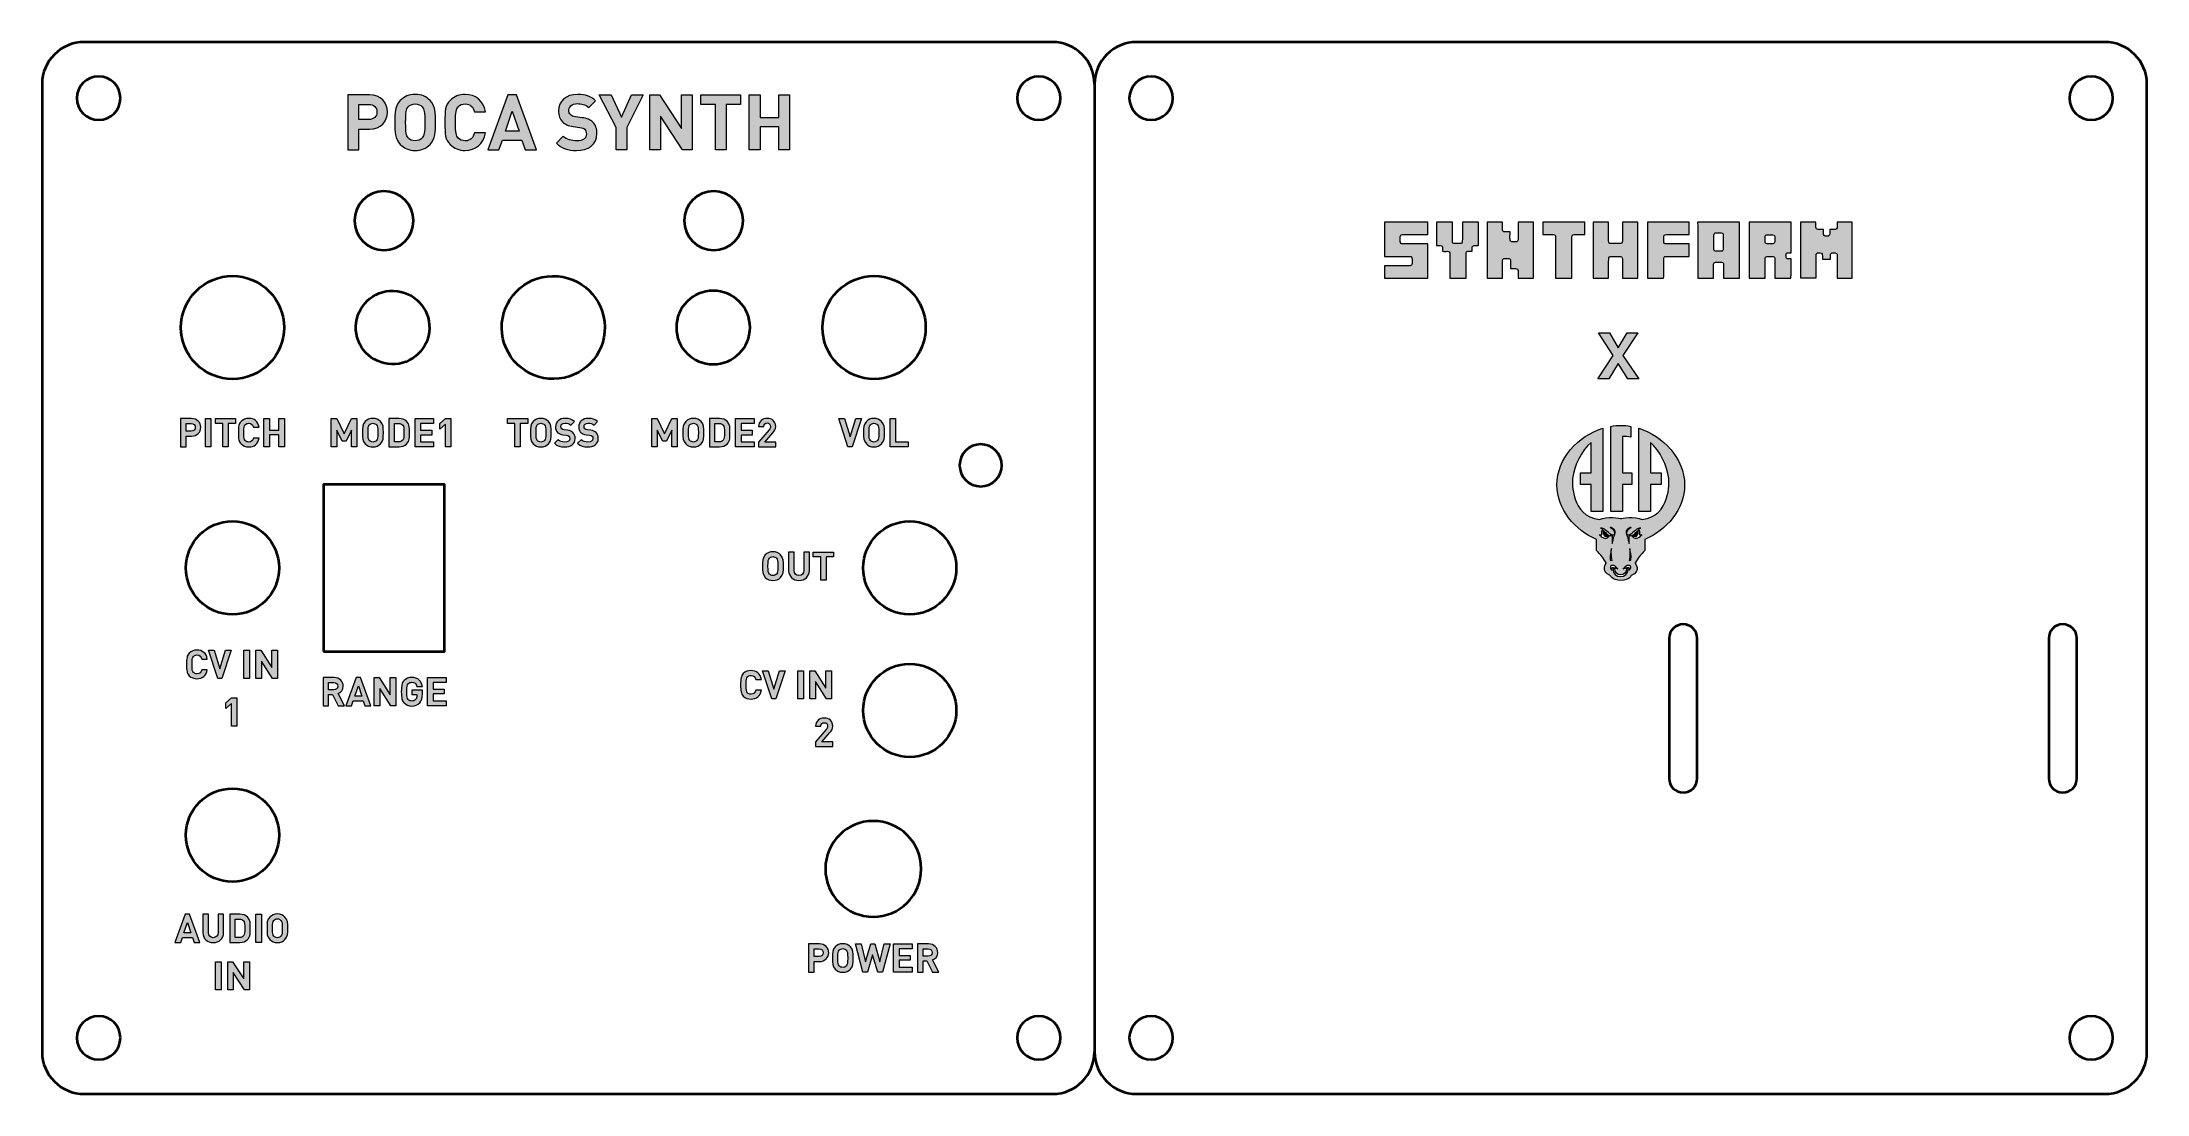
# Model space of a CAD drawing. Header units: millimetres. Extents: x 71 to 221, y 108 to 183.
import ezdxf

# ---------------------------------------------------------------- set-up
doc = ezdxf.new("R2010")
doc.units = ezdxf.units.MM
doc.header["$MEASUREMENT"] = 0
doc.layers.add('Borders', color=7, linetype='Continuous', lineweight=0)

# ---------------------------------------------------------------- blocks, each defined once
blk = doc.blocks.new('Block_0')
at = {"layer": 'Borders', "true_color": 0xed2024, "transparency": 33554687}
h = blk.add_hatch(color=240, dxfattribs=at)
h.dxf.hatch_style = 2
edge = h.paths.add_edge_path()
edge.add_spline(control_points=[(166.19, 167.71), (166.19, 167.71), (166.19, 170.16), (166.19, 170.16), (166.19, 170.16), (169.27, 170.16), (169.27, 170.16), (169.27, 170.16), (169.27, 169.27), (169.27, 169.27), (169.27, 169.27), (169.18, 169.27), (169.18, 169.27), (169.18, 169.27), (167.46, 169.27), (167.46, 169.27), (167.35, 169.27), (167.31, 169.23), (167.31, 169.12), (167.31, 169.12), (167.31, 168.78), (167.31, 168.78), (167.31, 168.65), (167.36, 168.61), (167.49, 168.61), (167.49, 168.61), (169.18, 168.61), (169.18, 168.61), (169.18, 168.61), (169.27, 168.61), (169.27, 168.61), (169.27, 168.61), (169.27, 167.77), (169.27, 167.77), (169.27, 167.24), (169.27, 166.71), (169.27, 166.17), (169.27, 166.17), (166.18, 166.17), (166.18, 166.17), (166.18, 166.17), (166.18, 167.05), (166.18, 167.05), (166.18, 167.05), (168, 167.05), (168, 167.05), (168.1, 167.05), (168.14, 167.1), (168.15, 167.2), (168.15, 167.2), (168.15, 167.54), (168.15, 167.54), (168.15, 167.68), (168.11, 167.72), (167.97, 167.72), (167.38, 167.71), (166.79, 167.71), (166.19, 167.71)], knot_values=[0, 0, 0, 0, 1, 1, 1, 2, 2, 2, 3, 3, 3, 4, 4, 4, 5, 5, 5, 6, 6, 6, 7, 7, 7, 8, 8, 8, 9, 9, 9, 10, 10, 10, 11, 11, 11, 12, 12, 12, 13, 13, 13, 14, 14, 14, 15, 15, 15, 16, 16, 16, 17, 17, 17, 18, 18, 18, 19, 19, 19, 19], degree=3, periodic=0)
edge.add_line((166.19, 167.71), (166.19, 167.71))
h = blk.add_hatch(color=240, dxfattribs=at)
h.dxf.hatch_style = 2
edge = h.paths.add_edge_path()
edge.add_spline(control_points=[(171.74, 170.16), (171.74, 170.16), (172.88, 170.16), (172.88, 170.16), (172.88, 170.15), (172.88, 170.14), (172.88, 170.13), (172.88, 170.13), (172.88, 168.54), (172.88, 168.54), (172.88, 168.52), (172.88, 168.5), (172.87, 168.49), (172.87, 168.49), (172.59, 168.49), (172.59, 168.49), (172.48, 168.49), (172.43, 168.43), (172.43, 168.33), (172.43, 168.33), (172.43, 168.08), (172.43, 168.08), (172.43, 168.08), (172.13, 168.08), (172.13, 168.08), (172.05, 168.08), (172, 168.03), (172, 167.94), (172, 167.94), (172, 166.17), (172, 166.17), (172, 166.17), (170.84, 166.17), (170.84, 166.17), (170.84, 166.75), (170.84, 167.32), (170.84, 167.89), (170.84, 168.02), (170.79, 168.09), (170.65, 168.08), (170.55, 168.07), (170.44, 168.08), (170.33, 168.08), (170.33, 168.08), (170.33, 168.32), (170.33, 168.32), (170.33, 168.44), (170.29, 168.49), (170.16, 168.49), (170.16, 168.49), (169.88, 168.49), (169.88, 168.49), (169.88, 168.49), (169.88, 168.59), (169.88, 168.59), (169.88, 168.59), (169.88, 170.08), (169.88, 170.08), (169.88, 170.11), (169.88, 170.14), (169.88, 170.17), (169.88, 170.17), (171.02, 170.17), (171.02, 170.17), (171.02, 170.01), (171.02, 169.84), (171.02, 169.68), (171.02, 169.68), (171.02, 168.82), (171.02, 168.82), (171.02, 168.68), (171.07, 168.63), (171.2, 168.63), (171.2, 168.63), (171.55, 168.63), (171.55, 168.63), (171.67, 168.63), (171.73, 168.68), (171.73, 168.8), (171.74, 169.25), (171.74, 169.71), (171.74, 170.16)], knot_values=[0, 0, 0, 0, 1, 1, 1, 2, 2, 2, 3, 3, 3, 4, 4, 4, 5, 5, 5, 6, 6, 6, 7, 7, 7, 8, 8, 8, 9, 9, 9, 10, 10, 10, 11, 11, 11, 12, 12, 12, 13, 13, 13, 14, 14, 14, 15, 15, 15, 16, 16, 16, 17, 17, 17, 18, 18, 18, 19, 19, 19, 20, 20, 20, 21, 21, 21, 22, 22, 22, 23, 23, 23, 24, 24, 24, 25, 25, 25, 26, 26, 26, 27, 27, 27, 27], degree=3, periodic=0)
edge.add_line((171.74, 170.16), (171.74, 170.16))
h = blk.add_hatch(color=240, dxfattribs=at)
h.dxf.hatch_style = 2
edge = h.paths.add_edge_path()
edge.add_spline(control_points=[(176.81, 166.17), (176.81, 166.17), (175.7, 166.17), (175.7, 166.17), (175.7, 166.34), (175.71, 166.51), (175.7, 166.68), (175.7, 166.8), (175.65, 166.85), (175.52, 166.85), (175.52, 166.85), (175.17, 166.85), (175.17, 166.85), (175.17, 166.85), (175.17, 166.94), (175.17, 166.94), (175.17, 166.94), (175.17, 167.41), (175.17, 167.41), (175.17, 167.49), (175.14, 167.54), (175.05, 167.56), (174.97, 167.57), (174.88, 167.57), (174.8, 167.57), (174.64, 167.57), (174.59, 167.52), (174.59, 167.37), (174.59, 167.37), (174.59, 166.17), (174.59, 166.17), (174.59, 166.17), (173.5, 166.17), (173.5, 166.17), (173.5, 166.2), (173.49, 166.22), (173.49, 166.24), (173.49, 166.24), (173.49, 170.1), (173.49, 170.1), (173.49, 170.12), (173.49, 170.15), (173.5, 170.16), (173.5, 170.16), (174.59, 170.16), (174.59, 170.16), (174.59, 170.16), (174.59, 169.66), (174.59, 169.66), (174.59, 169.53), (174.65, 169.47), (174.78, 169.47), (174.78, 169.47), (175.13, 169.47), (175.13, 169.47), (175.13, 169.47), (175.13, 169.4), (175.13, 169.4), (175.13, 169.25), (175.12, 169.1), (175.13, 168.95), (175.14, 168.8), (175.17, 168.75), (175.31, 168.76), (175.38, 168.77), (175.45, 168.77), (175.52, 168.76), (175.67, 168.75), (175.7, 168.82), (175.7, 168.93), (175.7, 169.34), (175.7, 169.75), (175.7, 170.16), (175.7, 170.16), (176.81, 170.16), (176.81, 170.16), (176.81, 170.14), (176.8, 170.11), (176.8, 170.09), (176.8, 170.09), (176.8, 166.24), (176.8, 166.24), (176.81, 166.22), (176.81, 166.19), (176.81, 166.17)], knot_values=[0, 0, 0, 0, 1, 1, 1, 2, 2, 2, 3, 3, 3, 4, 4, 4, 5, 5, 5, 6, 6, 6, 7, 7, 7, 8, 8, 8, 9, 9, 9, 10, 10, 10, 11, 11, 11, 12, 12, 12, 13, 13, 13, 14, 14, 14, 15, 15, 15, 16, 16, 16, 17, 17, 17, 18, 18, 18, 19, 19, 19, 20, 20, 20, 21, 21, 21, 22, 22, 22, 23, 23, 23, 24, 24, 24, 25, 25, 25, 26, 26, 26, 27, 27, 27, 28, 28, 28, 28], degree=3, periodic=0)
edge.add_line((176.81, 166.17), (176.81, 166.17))
h = blk.add_hatch(color=240, dxfattribs=at)
h.dxf.hatch_style = 2
edge = h.paths.add_edge_path()
edge.add_spline(control_points=[(176.81, 166.17), (176.81, 166.17), (175.7, 166.17), (175.7, 166.17), (175.7, 166.34), (175.71, 166.51), (175.7, 166.68), (175.7, 166.8), (175.65, 166.85), (175.52, 166.85), (175.52, 166.85), (175.17, 166.85), (175.17, 166.85), (175.17, 166.85), (175.17, 166.94), (175.17, 166.94), (175.17, 166.94), (175.17, 167.41), (175.17, 167.41), (175.17, 167.49), (175.14, 167.54), (175.05, 167.56), (174.97, 167.57), (174.88, 167.57), (174.8, 167.57), (174.64, 167.57), (174.59, 167.52), (174.59, 167.37), (174.59, 167.37), (174.59, 166.17), (174.59, 166.17), (174.59, 166.17), (173.5, 166.17), (173.5, 166.17), (173.5, 166.2), (173.49, 166.22), (173.49, 166.24), (173.49, 166.24), (173.49, 170.1), (173.49, 170.1), (173.49, 170.12), (173.49, 170.15), (173.5, 170.16), (173.5, 170.16), (174.59, 170.16), (174.59, 170.16), (174.59, 170.16), (174.59, 169.66), (174.59, 169.66), (174.59, 169.53), (174.65, 169.47), (174.78, 169.47), (174.78, 169.47), (175.13, 169.47), (175.13, 169.47), (175.13, 169.47), (175.13, 169.4), (175.13, 169.4), (175.13, 169.25), (175.12, 169.1), (175.13, 168.95), (175.14, 168.8), (175.17, 168.75), (175.31, 168.76), (175.38, 168.77), (175.45, 168.77), (175.52, 168.76), (175.67, 168.75), (175.7, 168.82), (175.7, 168.93), (175.7, 169.34), (175.7, 169.75), (175.7, 170.16), (175.7, 170.16), (176.81, 170.16), (176.81, 170.16), (176.81, 170.14), (176.8, 170.11), (176.8, 170.09), (176.8, 170.09), (176.8, 166.24), (176.8, 166.24), (176.81, 166.22), (176.81, 166.19), (176.81, 166.17)], knot_values=[0, 0, 0, 0, 1, 1, 1, 2, 2, 2, 3, 3, 3, 4, 4, 4, 5, 5, 5, 6, 6, 6, 7, 7, 7, 8, 8, 8, 9, 9, 9, 10, 10, 10, 11, 11, 11, 12, 12, 12, 13, 13, 13, 14, 14, 14, 15, 15, 15, 16, 16, 16, 17, 17, 17, 18, 18, 18, 19, 19, 19, 20, 20, 20, 21, 21, 21, 22, 22, 22, 23, 23, 23, 24, 24, 24, 25, 25, 25, 26, 26, 26, 27, 27, 27, 28, 28, 28, 28], degree=3, periodic=0)
edge.add_line((176.81, 166.17), (176.81, 166.17))
h = blk.add_hatch(color=240, dxfattribs=at)
h.dxf.hatch_style = 2
edge = h.paths.add_edge_path()
edge.add_spline(control_points=[(177.46, 170.16), (177.46, 170.16), (180.45, 170.16), (180.45, 170.16), (180.45, 170.15), (180.46, 170.14), (180.46, 170.13), (180.46, 170.13), (180.46, 169.32), (180.46, 169.32), (180.46, 169.3), (180.45, 169.29), (180.45, 169.27), (180.45, 169.27), (179.71, 169.27), (179.71, 169.27), (179.58, 169.27), (179.54, 169.24), (179.54, 169.11), (179.54, 169.11), (179.54, 166.17), (179.54, 166.17), (179.54, 166.17), (178.37, 166.17), (178.37, 166.17), (178.37, 166.17), (178.37, 169.14), (178.37, 169.14), (178.37, 169.24), (178.33, 169.27), (178.24, 169.27), (178.24, 169.27), (177.55, 169.27), (177.55, 169.27), (177.55, 169.27), (177.46, 169.27), (177.46, 169.27), (177.46, 169.58), (177.46, 169.87), (177.46, 170.16)], knot_values=[0, 0, 0, 0, 1, 1, 1, 2, 2, 2, 3, 3, 3, 4, 4, 4, 5, 5, 5, 6, 6, 6, 7, 7, 7, 8, 8, 8, 9, 9, 9, 10, 10, 10, 11, 11, 11, 12, 12, 12, 13, 13, 13, 13], degree=3, periodic=0)
edge.add_line((177.46, 170.16), (177.46, 170.16))
h = blk.add_hatch(color=240, dxfattribs=at)
h.dxf.hatch_style = 2
edge = h.paths.add_edge_path()
edge.add_spline(control_points=[(182.15, 166.17), (182.15, 166.17), (181.05, 166.17), (181.05, 166.17), (181.05, 166.17), (181.05, 170.16), (181.05, 170.16), (181.05, 170.16), (182.15, 170.16), (182.15, 170.16), (182.15, 170.16), (182.15, 170.07), (182.15, 170.07), (182.15, 170.07), (182.15, 168.82), (182.15, 168.82), (182.15, 168.68), (182.2, 168.63), (182.33, 168.63), (182.33, 168.63), (182.95, 168.63), (182.95, 168.63), (183.08, 168.63), (183.13, 168.68), (183.14, 168.81), (183.14, 168.81), (183.14, 170.17), (183.14, 170.17), (183.14, 170.17), (184.25, 170.17), (184.25, 170.17), (184.25, 170.15), (184.24, 170.12), (184.24, 170.09), (184.24, 170.09), (184.24, 166.25), (184.24, 166.25), (184.24, 166.23), (184.25, 166.2), (184.25, 166.17), (184.25, 166.17), (183.14, 166.17), (183.14, 166.17), (183.14, 166.17), (183.14, 167.35), (183.14, 167.35), (183.14, 167.35), (183.14, 167.53), (183.14, 167.53), (183.13, 167.65), (183.09, 167.7), (183.01, 167.7), (183.01, 167.7), (182.28, 167.7), (182.28, 167.7), (182.22, 167.7), (182.19, 167.67), (182.17, 167.61), (182.16, 167.58), (182.16, 167.53), (182.16, 167.49), (182.15, 167.05), (182.15, 166.61), (182.15, 166.17)], knot_values=[0, 0, 0, 0, 1, 1, 1, 2, 2, 2, 3, 3, 3, 4, 4, 4, 5, 5, 5, 6, 6, 6, 7, 7, 7, 8, 8, 8, 9, 9, 9, 10, 10, 10, 11, 11, 11, 12, 12, 12, 13, 13, 13, 14, 14, 14, 15, 15, 15, 16, 16, 16, 17, 17, 17, 18, 18, 18, 19, 19, 19, 20, 20, 20, 21, 21, 21, 21], degree=3, periodic=0)
edge.add_line((182.15, 166.17), (182.15, 166.17))
h = blk.add_hatch(color=240, dxfattribs=at)
h.dxf.hatch_style = 2
edge = h.paths.add_edge_path()
edge.add_spline(control_points=[(186.07, 166.17), (186.07, 166.17), (184.93, 166.17), (184.93, 166.17), (184.93, 166.19), (184.93, 166.22), (184.93, 166.24), (184.93, 166.24), (184.93, 170.09), (184.93, 170.09), (184.93, 170.12), (184.93, 170.14), (184.93, 170.16), (184.93, 170.16), (187.89, 170.16), (187.89, 170.16), (187.89, 169.87), (187.89, 169.58), (187.89, 169.29), (187.89, 169.28), (187.89, 169.28), (187.88, 169.27), (187.88, 169.27), (187.8, 169.27), (187.8, 169.27), (187.8, 169.27), (186.28, 169.27), (186.28, 169.27), (186.13, 169.27), (186.09, 169.24), (186.09, 169.09), (186.09, 169.09), (186.09, 168.8), (186.09, 168.8), (186.09, 168.65), (186.14, 168.61), (186.28, 168.61), (186.28, 168.61), (187.81, 168.61), (187.81, 168.61), (187.81, 168.61), (187.89, 168.61), (187.89, 168.61), (187.89, 168.61), (187.89, 167.71), (187.89, 167.71), (187.89, 167.71), (187.8, 167.71), (187.8, 167.71), (187.8, 167.71), (186.24, 167.71), (186.24, 167.71), (186.12, 167.71), (186.08, 167.67), (186.08, 167.55), (186.08, 167.55), (186.08, 166.26), (186.08, 166.26), (186.07, 166.23), (186.07, 166.2), (186.07, 166.17)], knot_values=[0, 0, 0, 0, 1, 1, 1, 2, 2, 2, 3, 3, 3, 4, 4, 4, 5, 5, 5, 6, 6, 6, 7, 7, 7, 8, 8, 8, 9, 9, 9, 10, 10, 10, 11, 11, 11, 12, 12, 12, 13, 13, 13, 14, 14, 14, 15, 15, 15, 16, 16, 16, 17, 17, 17, 18, 18, 18, 19, 19, 19, 20, 20, 20, 20], degree=3, periodic=0)
edge.add_line((186.07, 166.17), (186.07, 166.17))
h = blk.add_hatch(color=240, dxfattribs=at)
h.dxf.hatch_style = 2
edge = h.paths.add_edge_path()
edge.add_spline(control_points=[(189.65, 168.75), (189.65, 168.75), (189.65, 168.25), (189.65, 168.25), (189.65, 168.14), (189.7, 168.09), (189.81, 168.09), (189.81, 168.09), (190.17, 168.09), (190.17, 168.09), (190.29, 168.09), (190.33, 168.14), (190.33, 168.26), (190.33, 168.26), (190.33, 169.23), (190.33, 169.23), (190.33, 169.35), (190.29, 169.39), (190.17, 169.4), (190.17, 169.4), (189.82, 169.4), (189.82, 169.4), (189.71, 169.4), (189.66, 169.35), (189.66, 169.24), (189.65, 169.07), (189.65, 168.91), (189.65, 168.75)], knot_values=[0, 0, 0, 0, 1, 1, 1, 2, 2, 2, 3, 3, 3, 4, 4, 4, 5, 5, 5, 6, 6, 6, 7, 7, 7, 8, 8, 8, 9, 9, 9, 9], degree=3, periodic=0)
edge.add_line((189.65, 168.75), (189.65, 168.75))
edge = h.paths.add_edge_path()
edge.add_spline(control_points=[(188.5, 170.16), (188.5, 170.16), (191.49, 170.16), (191.49, 170.16), (191.49, 170.15), (191.49, 170.12), (191.49, 170.1), (191.49, 170.1), (191.49, 166.23), (191.49, 166.23), (191.49, 166.21), (191.49, 166.19), (191.49, 166.17), (191.49, 166.17), (190.35, 166.17), (190.35, 166.17), (190.35, 166.2), (190.35, 166.23), (190.35, 166.26), (190.35, 166.26), (190.35, 167.14), (190.35, 167.14), (190.35, 167.25), (190.3, 167.29), (190.2, 167.3), (190.06, 167.3), (189.92, 167.3), (189.78, 167.3), (189.69, 167.3), (189.64, 167.25), (189.64, 167.16), (189.64, 167.16), (189.64, 166.17), (189.64, 166.17), (189.64, 166.17), (188.51, 166.17), (188.51, 166.17), (188.51, 166.17), (188.51, 166.27), (188.51, 166.27), (188.51, 166.27), (188.51, 169.97), (188.51, 169.97), (188.5, 170.03), (188.5, 170.1), (188.5, 170.16)], knot_values=[0, 0, 0, 0, 1, 1, 1, 2, 2, 2, 3, 3, 3, 4, 4, 4, 5, 5, 5, 6, 6, 6, 7, 7, 7, 8, 8, 8, 9, 9, 9, 10, 10, 10, 11, 11, 11, 12, 12, 12, 13, 13, 13, 14, 14, 14, 15, 15, 15, 15], degree=3, periodic=0)
edge.add_line((188.5, 170.16), (188.5, 170.16))
h = blk.add_hatch(color=240, dxfattribs=at)
h.dxf.hatch_style = 2
edge = h.paths.add_edge_path()
edge.add_spline(control_points=[(193.65, 168.62), (193.65, 168.62), (193.85, 168.62), (193.85, 168.62), (193.94, 168.62), (193.98, 168.67), (193.99, 168.76), (193.99, 168.88), (193.99, 169.01), (193.99, 169.14), (193.98, 169.22), (193.94, 169.26), (193.85, 169.26), (193.85, 169.26), (193.45, 169.26), (193.45, 169.26), (193.36, 169.26), (193.32, 169.22), (193.31, 169.13), (193.31, 169.01), (193.31, 168.89), (193.31, 168.77), (193.31, 168.68), (193.36, 168.63), (193.46, 168.62), (193.46, 168.62), (193.65, 168.62), (193.65, 168.62)], knot_values=[0, 0, 0, 0, 1, 1, 1, 2, 2, 2, 3, 3, 3, 4, 4, 4, 5, 5, 5, 6, 6, 6, 7, 7, 7, 8, 8, 8, 9, 9, 9, 9], degree=3, periodic=0)
edge = h.paths.add_edge_path()
edge.add_spline(control_points=[(195.15, 166.17), (195.15, 166.17), (194.01, 166.17), (194.01, 166.17), (194.01, 166.64), (194.01, 167.1), (194.01, 167.57), (194.01, 167.65), (193.96, 167.7), (193.88, 167.7), (193.88, 167.7), (193.46, 167.7), (193.46, 167.7), (193.35, 167.7), (193.31, 167.66), (193.31, 167.55), (193.31, 167.55), (193.31, 166.93), (193.31, 166.93), (193.31, 166.67), (193.32, 166.42), (193.32, 166.17), (193.32, 166.17), (192.18, 166.17), (192.18, 166.17), (192.18, 166.2), (192.18, 166.23), (192.18, 166.26), (192.18, 166.26), (192.18, 170.08), (192.18, 170.08), (192.18, 170.11), (192.18, 170.14), (192.18, 170.16), (192.18, 170.16), (195.16, 170.16), (195.16, 170.16), (195.16, 170.15), (195.16, 170.13), (195.16, 170.11), (195.16, 170.11), (195.16, 168.05), (195.16, 168.05), (195.16, 168.02), (195.16, 168), (195.16, 167.98), (195.16, 167.98), (194.94, 167.98), (194.94, 167.98), (194.85, 167.98), (194.81, 167.94), (194.8, 167.84), (194.79, 167.8), (194.8, 167.75), (194.8, 167.7), (194.8, 167.59), (194.84, 167.55), (194.95, 167.54), (194.95, 167.54), (195.16, 167.54), (195.16, 167.54), (195.16, 167.54), (195.16, 167.44), (195.16, 167.44), (195.16, 167.44), (195.16, 166.43), (195.16, 166.43), (195.15, 166.35), (195.15, 166.26), (195.15, 166.17)], knot_values=[0, 0, 0, 0, 1, 1, 1, 2, 2, 2, 3, 3, 3, 4, 4, 4, 5, 5, 5, 6, 6, 6, 7, 7, 7, 8, 8, 8, 9, 9, 9, 10, 10, 10, 11, 11, 11, 12, 12, 12, 13, 13, 13, 14, 14, 14, 15, 15, 15, 16, 16, 16, 17, 17, 17, 18, 18, 18, 19, 19, 19, 20, 20, 20, 21, 21, 21, 22, 22, 22, 23, 23, 23, 23], degree=3, periodic=0)
edge.add_line((195.15, 166.17), (195.15, 166.17))
h = blk.add_hatch(color=240, dxfattribs=at)
h.dxf.hatch_style = 2
edge = h.paths.add_edge_path()
edge.add_spline(control_points=[(195.82, 170.16), (195.82, 170.16), (196.93, 170.16), (196.93, 170.16), (196.93, 170.05), (196.93, 169.93), (196.93, 169.81), (196.94, 169.69), (196.99, 169.64), (197.1, 169.64), (197.1, 169.64), (197.46, 169.64), (197.46, 169.64), (197.46, 169.64), (197.46, 169.43), (197.46, 169.43), (197.46, 169.18), (197.51, 169.16), (197.72, 169.16), (197.85, 169.16), (197.92, 169.2), (197.92, 169.36), (197.92, 169.36), (197.92, 169.64), (197.92, 169.64), (198.02, 169.64), (198.11, 169.65), (198.2, 169.64), (198.41, 169.63), (198.44, 169.68), (198.44, 169.88), (198.43, 169.97), (198.44, 170.07), (198.44, 170.17), (198.44, 170.17), (199.51, 170.17), (199.51, 170.17), (199.51, 170.17), (199.51, 166.17), (199.51, 166.17), (199.51, 166.17), (198.44, 166.17), (198.44, 166.17), (198.44, 166.21), (198.44, 166.24), (198.44, 166.27), (198.44, 166.27), (198.44, 167.82), (198.44, 167.82), (198.44, 167.92), (198.4, 167.96), (198.29, 167.97), (198.29, 167.97), (198.12, 167.97), (198.12, 167.97), (198.02, 167.97), (197.97, 167.92), (197.97, 167.82), (197.97, 167.82), (197.97, 167.51), (197.97, 167.51), (197.97, 167.51), (197.39, 167.51), (197.39, 167.51), (197.39, 167.51), (197.39, 167.71), (197.39, 167.71), (197.39, 167.99), (197.3, 167.97), (197.13, 167.97), (197.01, 167.97), (196.94, 167.94), (196.94, 167.77), (196.94, 167.77), (196.94, 166.86), (196.94, 166.86), (196.94, 166.63), (196.94, 166.41), (196.94, 166.18), (196.94, 166.18), (195.83, 166.18), (195.83, 166.18), (195.83, 166.2), (195.84, 166.23), (195.84, 166.25), (195.84, 166.25), (195.84, 170.1), (195.84, 170.1), (195.83, 170.12), (195.83, 170.14), (195.82, 170.16)], knot_values=[0, 0, 0, 0, 1, 1, 1, 2, 2, 2, 3, 3, 3, 4, 4, 4, 5, 5, 5, 6, 6, 6, 7, 7, 7, 8, 8, 8, 9, 9, 9, 10, 10, 10, 11, 11, 11, 12, 12, 12, 13, 13, 13, 14, 14, 14, 15, 15, 15, 16, 16, 16, 17, 17, 17, 18, 18, 18, 19, 19, 19, 20, 20, 20, 21, 21, 21, 22, 22, 22, 23, 23, 23, 24, 24, 24, 25, 25, 25, 26, 26, 26, 27, 27, 27, 28, 28, 28, 29, 29, 29, 30, 30, 30, 30], degree=3, periodic=0)
edge.add_line((195.82, 170.16), (195.82, 170.16))
h = blk.add_hatch(color=240, dxfattribs=at)
h.dxf.hatch_style = 2
h.paths.add_polyline_path([(181.44, 162.28), (182.21, 162.28), (182.84, 161.21), (183.48, 162.28), (184.25, 162.28), (183.17, 160.66), (184.3, 158.98), (183.53, 158.98), (182.84, 160.07), (182.16, 158.98), (181.39, 158.98), (182.49, 160.66)])
h = blk.add_hatch(color=240, dxfattribs=at)
h.dxf.hatch_style = 2
edge = h.paths.add_edge_path()
edge.add_spline(control_points=[(184.25, 147.65), (184.11, 147.58), (183.96, 147.65), (183.85, 147.75), (183.79, 147.8), (183.72, 147.84), (183.65, 147.82), (183.62, 147.78), (183.63, 147.74), (183.63, 147.74), (183.63, 147.74), (183.62, 147.24), (183.62, 147.24), (183.62, 147.24), (183.56, 147.49), (183.56, 147.49), (183.53, 147.66), (183.45, 147.84), (183.45, 147.84), (183.26, 148.32), (183.76, 148.4), (183.76, 148.4), (183.5, 148.3), (183.41, 148.04), (183.45, 147.92), (183.5, 147.81), (183.6, 147.82), (183.68, 147.86), (183.82, 147.96), (183.95, 148.08), (184.09, 148.19), (184.2, 148.28), (184.31, 148.38), (184.46, 148.35), (184.43, 148.36), (184.34, 148.32), (184.32, 148.29), (184.29, 148.24), (184.33, 148.2), (184.35, 148.15), (184.37, 148.1), (184.38, 148.04), (184.38, 147.98), (184.38, 147.95), (184.36, 147.89), (184.38, 147.87), (184.38, 147.87), (184.42, 147.8), (184.52, 147.87), (184.45, 147.79), (184.35, 147.7), (184.25, 147.65)], knot_values=[0, 0, 0, 0, 1, 1, 1, 2, 2, 2, 3, 3, 3, 4, 4, 4, 5, 5, 5, 6, 6, 6, 7, 7, 7, 8, 8, 8, 9, 9, 9, 10, 10, 10, 11, 11, 11, 12, 12, 12, 13, 13, 13, 14, 14, 14, 15, 15, 15, 16, 16, 16, 17, 17, 17, 17], degree=3, periodic=0)
edge.add_line((184.25, 147.65), (184.25, 147.65))
edge = h.paths.add_edge_path()
edge.add_spline(control_points=[(183.75, 146.07), (183.75, 146.07), (183.69, 146.07), (183.63, 146.03), (183.63, 146.03), (183.71, 146.64), (183.66, 146.88), (183.66, 146.88), (183.79, 146.49), (183.75, 146.07)], knot_values=[0, 0, 0, 0, 1, 1, 1, 2, 2, 2, 3, 3, 3, 3], degree=3, periodic=0)
edge.add_line((183.75, 146.07), (183.75, 146.07))
edge = h.paths.add_edge_path()
edge.add_spline(control_points=[(183.69, 145.41), (183.67, 145.37), (183.63, 145.35), (183.6, 145.33), (183.61, 145.36), (183.63, 145.4), (183.63, 145.43), (183.63, 145.47), (183.63, 145.49), (183.61, 145.51), (183.59, 145.53), (183.56, 145.54), (183.52, 145.54), (183.52, 145.54), (183.51, 145.54), (183.51, 145.54), (183.53, 145.49), (183.54, 145.44), (183.54, 145.38), (183.54, 145.11), (183.3, 144.89), (183.01, 144.89), (182.71, 144.89), (182.47, 145.11), (182.47, 145.38), (182.47, 145.44), (182.48, 145.49), (182.5, 145.54), (182.5, 145.54), (182.5, 145.54), (182.5, 145.54), (182.46, 145.54), (182.42, 145.53), (182.41, 145.51), (182.39, 145.49), (182.38, 145.47), (182.38, 145.43), (182.39, 145.4), (182.4, 145.36), (182.42, 145.33), (182.39, 145.35), (182.35, 145.37), (182.32, 145.41), (182.29, 145.46), (182.27, 145.56), (182.3, 145.62), (182.33, 145.66), (182.38, 145.69), (182.45, 145.69), (182.48, 145.69), (182.51, 145.68), (182.53, 145.67), (182.66, 145.63), (182.75, 145.52), (182.82, 145.43), (182.75, 145.47), (182.69, 145.49), (182.63, 145.52), (182.62, 145.52), (182.61, 145.52), (182.59, 145.53), (182.59, 145.51), (182.59, 145.49), (182.59, 145.46), (182.59, 145.21), (182.78, 145.01), (183.01, 145.01), (183.24, 145.01), (183.43, 145.21), (183.43, 145.46), (183.43, 145.49), (183.43, 145.51), (183.42, 145.53), (183.41, 145.52), (183.39, 145.52), (183.38, 145.52), (183.32, 145.49), (183.26, 145.47), (183.2, 145.43), (183.27, 145.52), (183.36, 145.63), (183.48, 145.67), (183.51, 145.68), (183.54, 145.69), (183.56, 145.69), (183.63, 145.69), (183.69, 145.66), (183.71, 145.62), (183.75, 145.56), (183.73, 145.46), (183.69, 145.41)], knot_values=[0, 0, 0, 0, 1, 1, 1, 2, 2, 2, 3, 3, 3, 4, 4, 4, 5, 5, 5, 6, 6, 6, 7, 7, 7, 8, 8, 8, 9, 9, 9, 10, 10, 10, 11, 11, 11, 12, 12, 12, 13, 13, 13, 14, 14, 14, 15, 15, 15, 16, 16, 16, 17, 17, 17, 18, 18, 18, 19, 19, 19, 20, 20, 20, 21, 21, 21, 22, 22, 22, 23, 23, 23, 24, 24, 24, 25, 25, 25, 26, 26, 26, 27, 27, 27, 28, 28, 28, 29, 29, 29, 30, 30, 30, 30], degree=3, periodic=0)
edge.add_line((183.69, 145.41), (183.69, 145.41))
edge = h.paths.add_edge_path()
edge.add_spline(control_points=[(182.36, 146.88), (182.31, 146.64), (182.4, 146.03), (182.4, 146.03), (182.34, 146.07), (182.27, 146.07), (182.27, 146.07), (182.24, 146.49), (182.36, 146.88), (182.36, 146.88)], knot_values=[0, 0, 0, 0, 1, 1, 1, 2, 2, 2, 3, 3, 3, 3], degree=3, periodic=0)
edge.add_line((182.36, 146.88), (182.36, 146.88))
edge = h.paths.add_edge_path()
edge.add_spline(control_points=[(181.78, 147.65), (181.68, 147.7), (181.58, 147.79), (181.51, 147.87), (181.61, 147.8), (181.65, 147.87), (181.65, 147.87), (181.67, 147.89), (181.65, 147.95), (181.65, 147.98), (181.65, 148.04), (181.66, 148.1), (181.68, 148.15), (181.7, 148.2), (181.74, 148.24), (181.71, 148.29), (181.69, 148.32), (181.6, 148.36), (181.57, 148.35), (181.72, 148.38), (181.84, 148.28), (181.94, 148.19), (182.08, 148.08), (182.21, 147.96), (182.35, 147.86), (182.43, 147.82), (182.53, 147.81), (182.58, 147.92), (182.62, 148.04), (182.53, 148.3), (182.27, 148.4), (182.27, 148.4), (182.77, 148.32), (182.58, 147.84), (182.58, 147.84), (182.5, 147.66), (182.47, 147.49), (182.47, 147.49), (182.41, 147.24), (182.41, 147.24), (182.41, 147.24), (182.4, 147.74), (182.4, 147.74), (182.4, 147.74), (182.41, 147.78), (182.38, 147.82), (182.31, 147.84), (182.24, 147.8), (182.18, 147.75), (182.07, 147.65), (181.93, 147.58), (181.78, 147.65)], knot_values=[0, 0, 0, 0, 1, 1, 1, 2, 2, 2, 3, 3, 3, 4, 4, 4, 5, 5, 5, 6, 6, 6, 7, 7, 7, 8, 8, 8, 9, 9, 9, 10, 10, 10, 11, 11, 11, 12, 12, 12, 13, 13, 13, 14, 14, 14, 15, 15, 15, 16, 16, 16, 17, 17, 17, 17], degree=3, periodic=0)
edge.add_line((181.78, 147.65), (181.78, 147.65))
edge = h.paths.add_edge_path()
edge.add_spline(control_points=[(187.57, 151.42), (187.57, 153.31), (186.04, 154.92), (184.3, 155.46), (184.3, 155.46), (184.3, 149.52), (184.3, 149.52), (184.3, 149.52), (185.13, 149.52), (185.13, 149.52), (185.13, 149.52), (185.13, 151.46), (185.13, 151.46), (185.13, 151.46), (185.9, 151.46), (185.9, 151.46), (185.9, 151.46), (185.9, 152.29), (185.9, 152.29), (185.9, 152.29), (185.13, 152.29), (185.13, 152.29), (185.13, 152.29), (185.13, 154.46), (185.13, 154.46), (185.83, 153.82), (186.32, 152.85), (186.44, 151.88), (186.46, 151.61), (186.59, 149.23), (184.54, 148.95), (184.03, 149.23), (183.02, 149.02), (183.02, 149.02), (183.01, 149.02), (182.01, 149.23), (181.5, 148.95), (179.45, 149.23), (179.57, 151.6), (179.59, 151.88), (179.72, 152.85), (180.2, 153.82), (180.91, 154.46), (180.91, 154.46), (180.91, 152.29), (180.91, 152.29), (180.91, 152.29), (180.15, 152.29), (180.15, 152.29), (180.15, 152.29), (180.15, 151.46), (180.15, 151.46), (180.15, 151.46), (180.91, 151.46), (180.91, 151.46), (180.91, 151.46), (180.91, 149.52), (180.91, 149.52), (180.91, 149.52), (181.74, 149.52), (181.74, 149.52), (181.74, 149.52), (181.74, 155.46), (181.74, 155.46), (179.99, 154.92), (178.47, 153.31), (178.47, 151.42), (178.47, 149.68), (179.75, 148.19), (181.3, 147.54), (181.3, 147.53), (181.3, 147.53), (181.3, 147.52), (181.3, 147.52), (181.29, 146.75), (181.29, 146.75), (181.29, 146.75), (181.6, 146.48), (181.99, 145.86), (181.99, 145.86), (181.53, 145.27), (182.27, 144.97), (182.27, 144.97), (182.37, 144.62), (183.02, 144.62), (183.02, 144.62), (183.02, 144.62), (183.02, 144.62), (183.67, 144.62), (183.77, 144.97), (183.77, 144.97), (184.51, 145.27), (184.04, 145.86), (184.04, 145.86), (184.44, 146.48), (184.74, 146.75), (184.74, 146.75), (184.74, 146.75), (184.73, 147.52), (184.73, 147.52), (184.73, 147.53), (184.73, 147.53), (184.74, 147.54), (186.29, 148.19), (187.57, 149.68), (187.57, 151.42)], knot_values=[0, 0, 0, 0, 1, 1, 1, 2, 2, 2, 3, 3, 3, 4, 4, 4, 5, 5, 5, 6, 6, 6, 7, 7, 7, 8, 8, 8, 9, 9, 9, 10, 10, 10, 11, 11, 11, 12, 12, 12, 13, 13, 13, 14, 14, 14, 15, 15, 15, 16, 16, 16, 17, 17, 17, 18, 18, 18, 19, 19, 19, 20, 20, 20, 21, 21, 21, 22, 22, 22, 23, 23, 23, 24, 24, 24, 25, 25, 25, 26, 26, 26, 27, 27, 27, 28, 28, 28, 29, 29, 29, 30, 30, 30, 31, 31, 31, 32, 32, 32, 33, 33, 33, 34, 34, 34, 35, 35, 35, 35], degree=3, periodic=0)
edge.add_line((187.57, 151.42), (187.57, 151.42))
h = blk.add_hatch(color=240, dxfattribs=at)
h.dxf.hatch_style = 2
edge = h.paths.add_edge_path()
edge.add_spline(control_points=[(182.31, 154.8), (182.31, 154.8), (182.31, 149.52), (182.31, 149.52), (182.31, 149.52), (183.14, 149.52), (183.14, 149.52), (183.14, 149.52), (183.14, 151.46), (183.14, 151.46), (183.14, 151.46), (183.8, 151.46), (183.8, 151.46), (183.8, 151.46), (183.8, 152.29), (183.8, 152.29), (183.8, 152.29), (183.14, 152.29), (183.14, 152.29), (183.14, 152.29), (183.14, 154.87), (183.14, 154.87), (183.34, 154.87), (183.54, 154.87), (183.73, 154.83), (183.73, 154.83), (183.73, 155.6), (183.73, 155.6), (183.5, 155.64), (183.26, 155.67), (183.02, 155.67), (182.78, 155.67), (182.54, 155.64), (182.31, 155.6), (182.31, 155.6), (182.31, 154.8), (182.31, 154.8)], knot_values=[0, 0, 0, 0, 1, 1, 1, 2, 2, 2, 3, 3, 3, 4, 4, 4, 5, 5, 5, 6, 6, 6, 7, 7, 7, 8, 8, 8, 9, 9, 9, 10, 10, 10, 11, 11, 11, 12, 12, 12, 12], degree=3, periodic=0)
h = blk.add_hatch(color=240, dxfattribs=at)
h.dxf.hatch_style = 2
edge = h.paths.add_edge_path()
edge.add_spline(control_points=[(181.8, 148.17), (181.81, 148.16), (181.78, 148.04), (181.79, 148.02), (181.79, 147.97), (181.8, 147.93), (181.81, 147.89), (181.84, 147.82), (181.89, 147.74), (181.97, 147.74), (182.02, 147.74), (182.07, 147.76), (182.11, 147.79), (182.11, 147.79), (182.16, 147.83), (182.16, 147.83), (182.01, 147.91), (181.8, 148.17), (181.8, 148.17)], knot_values=[0, 0, 0, 0, 1, 1, 1, 2, 2, 2, 3, 3, 3, 4, 4, 4, 5, 5, 5, 6, 6, 6, 6], degree=3, periodic=0)
edge.add_line((181.8, 148.17), (181.8, 148.17))
h = blk.add_hatch(color=240, dxfattribs=at)
h.dxf.hatch_style = 2
edge = h.paths.add_edge_path()
edge.add_spline(control_points=[(184.22, 147.89), (184.23, 147.93), (184.24, 147.97), (184.24, 148.02), (184.25, 148.04), (184.22, 148.16), (184.23, 148.17), (184.23, 148.17), (184.02, 147.91), (183.87, 147.83), (183.87, 147.83), (183.92, 147.79), (183.92, 147.79), (183.96, 147.76), (184.01, 147.74), (184.06, 147.74), (184.15, 147.74), (184.2, 147.82), (184.22, 147.89)], knot_values=[0, 0, 0, 0, 1, 1, 1, 2, 2, 2, 3, 3, 3, 4, 4, 4, 5, 5, 5, 6, 6, 6, 6], degree=3, periodic=0)
edge.add_line((184.22, 147.89), (184.22, 147.89))
at = {"layer": 'Borders'}
blk.add_lwpolyline([(181.44, 162.28), (182.21, 162.28), (182.84, 161.21), (183.48, 162.28), (184.25, 162.28), (183.17, 160.66), (184.3, 158.98), (183.53, 158.98), (182.84, 160.07), (182.16, 158.98), (181.39, 158.98), (182.49, 160.66)], close=True, dxfattribs=at)
for points, knots in [([(166.19, 167.71), (166.19, 167.71), (166.19, 170.16), (166.19, 170.16), (166.19, 170.16), (169.27, 170.16), (169.27, 170.16), (169.27, 170.16), (169.27, 169.27), (169.27, 169.27), (169.27, 169.27), (169.18, 169.27), (169.18, 169.27), (169.18, 169.27), (167.46, 169.27), (167.46, 169.27), (167.35, 169.27), (167.31, 169.23), (167.31, 169.12), (167.31, 169.12), (167.31, 168.78), (167.31, 168.78), (167.31, 168.65), (167.36, 168.61), (167.49, 168.61), (167.49, 168.61), (169.18, 168.61), (169.18, 168.61), (169.18, 168.61), (169.27, 168.61), (169.27, 168.61), (169.27, 168.61), (169.27, 167.77), (169.27, 167.77), (169.27, 167.24), (169.27, 166.71), (169.27, 166.17), (169.27, 166.17), (166.18, 166.17), (166.18, 166.17), (166.18, 166.17), (166.18, 167.05), (166.18, 167.05), (166.18, 167.05), (168, 167.05), (168, 167.05), (168.1, 167.05), (168.14, 167.1), (168.15, 167.2), (168.15, 167.2), (168.15, 167.54), (168.15, 167.54), (168.15, 167.68), (168.11, 167.72), (167.97, 167.72), (167.38, 167.71), (166.79, 167.71), (166.19, 167.71)], [0, 0, 0, 0, 1, 1, 1, 2, 2, 2, 3, 3, 3, 4, 4, 4, 5, 5, 5, 6, 6, 6, 7, 7, 7, 8, 8, 8, 9, 9, 9, 10, 10, 10, 11, 11, 11, 12, 12, 12, 13, 13, 13, 14, 14, 14, 15, 15, 15, 16, 16, 16, 17, 17, 17, 18, 18, 18, 19, 19, 19, 19]), ([(171.74, 170.16), (171.74, 170.16), (172.88, 170.16), (172.88, 170.16), (172.88, 170.15), (172.88, 170.14), (172.88, 170.13), (172.88, 170.13), (172.88, 168.54), (172.88, 168.54), (172.88, 168.52), (172.88, 168.5), (172.87, 168.49), (172.87, 168.49), (172.59, 168.49), (172.59, 168.49), (172.48, 168.49), (172.43, 168.43), (172.43, 168.33), (172.43, 168.33), (172.43, 168.08), (172.43, 168.08), (172.43, 168.08), (172.13, 168.08), (172.13, 168.08), (172.05, 168.08), (172, 168.03), (172, 167.94), (172, 167.94), (172, 166.17), (172, 166.17), (172, 166.17), (170.84, 166.17), (170.84, 166.17), (170.84, 166.75), (170.84, 167.32), (170.84, 167.89), (170.84, 168.02), (170.79, 168.09), (170.65, 168.08), (170.55, 168.07), (170.44, 168.08), (170.33, 168.08), (170.33, 168.08), (170.33, 168.32), (170.33, 168.32), (170.33, 168.44), (170.29, 168.49), (170.16, 168.49), (170.16, 168.49), (169.88, 168.49), (169.88, 168.49), (169.88, 168.49), (169.88, 168.59), (169.88, 168.59), (169.88, 168.59), (169.88, 170.08), (169.88, 170.08), (169.88, 170.11), (169.88, 170.14), (169.88, 170.17), (169.88, 170.17), (171.02, 170.17), (171.02, 170.17), (171.02, 170.01), (171.02, 169.84), (171.02, 169.68), (171.02, 169.68), (171.02, 168.82), (171.02, 168.82), (171.02, 168.68), (171.07, 168.63), (171.2, 168.63), (171.2, 168.63), (171.55, 168.63), (171.55, 168.63), (171.67, 168.63), (171.73, 168.68), (171.73, 168.8), (171.74, 169.25), (171.74, 169.71), (171.74, 170.16)], [0, 0, 0, 0, 1, 1, 1, 2, 2, 2, 3, 3, 3, 4, 4, 4, 5, 5, 5, 6, 6, 6, 7, 7, 7, 8, 8, 8, 9, 9, 9, 10, 10, 10, 11, 11, 11, 12, 12, 12, 13, 13, 13, 14, 14, 14, 15, 15, 15, 16, 16, 16, 17, 17, 17, 18, 18, 18, 19, 19, 19, 20, 20, 20, 21, 21, 21, 22, 22, 22, 23, 23, 23, 24, 24, 24, 25, 25, 25, 26, 26, 26, 27, 27, 27, 27]), ([(176.81, 166.17), (176.81, 166.17), (175.7, 166.17), (175.7, 166.17), (175.7, 166.34), (175.71, 166.51), (175.7, 166.68), (175.7, 166.8), (175.65, 166.85), (175.52, 166.85), (175.52, 166.85), (175.17, 166.85), (175.17, 166.85), (175.17, 166.85), (175.17, 166.94), (175.17, 166.94), (175.17, 166.94), (175.17, 167.41), (175.17, 167.41), (175.17, 167.49), (175.14, 167.54), (175.05, 167.56), (174.97, 167.57), (174.88, 167.57), (174.8, 167.57), (174.64, 167.57), (174.59, 167.52), (174.59, 167.37), (174.59, 167.37), (174.59, 166.17), (174.59, 166.17), (174.59, 166.17), (173.5, 166.17), (173.5, 166.17), (173.5, 166.2), (173.49, 166.22), (173.49, 166.24), (173.49, 166.24), (173.49, 170.1), (173.49, 170.1), (173.49, 170.12), (173.49, 170.15), (173.5, 170.16), (173.5, 170.16), (174.59, 170.16), (174.59, 170.16), (174.59, 170.16), (174.59, 169.66), (174.59, 169.66), (174.59, 169.53), (174.65, 169.47), (174.78, 169.47), (174.78, 169.47), (175.13, 169.47), (175.13, 169.47), (175.13, 169.47), (175.13, 169.4), (175.13, 169.4), (175.13, 169.25), (175.12, 169.1), (175.13, 168.95), (175.14, 168.8), (175.17, 168.75), (175.31, 168.76), (175.38, 168.77), (175.45, 168.77), (175.52, 168.76), (175.67, 168.75), (175.7, 168.82), (175.7, 168.93), (175.7, 169.34), (175.7, 169.75), (175.7, 170.16), (175.7, 170.16), (176.81, 170.16), (176.81, 170.16), (176.81, 170.14), (176.8, 170.11), (176.8, 170.09), (176.8, 170.09), (176.8, 166.24), (176.8, 166.24), (176.81, 166.22), (176.81, 166.19), (176.81, 166.17)], [0, 0, 0, 0, 1, 1, 1, 2, 2, 2, 3, 3, 3, 4, 4, 4, 5, 5, 5, 6, 6, 6, 7, 7, 7, 8, 8, 8, 9, 9, 9, 10, 10, 10, 11, 11, 11, 12, 12, 12, 13, 13, 13, 14, 14, 14, 15, 15, 15, 16, 16, 16, 17, 17, 17, 18, 18, 18, 19, 19, 19, 20, 20, 20, 21, 21, 21, 22, 22, 22, 23, 23, 23, 24, 24, 24, 25, 25, 25, 26, 26, 26, 27, 27, 27, 28, 28, 28, 28]), ([(176.81, 166.17), (176.81, 166.17), (175.7, 166.17), (175.7, 166.17), (175.7, 166.34), (175.71, 166.51), (175.7, 166.68), (175.7, 166.8), (175.65, 166.85), (175.52, 166.85), (175.52, 166.85), (175.17, 166.85), (175.17, 166.85), (175.17, 166.85), (175.17, 166.94), (175.17, 166.94), (175.17, 166.94), (175.17, 167.41), (175.17, 167.41), (175.17, 167.49), (175.14, 167.54), (175.05, 167.56), (174.97, 167.57), (174.88, 167.57), (174.8, 167.57), (174.64, 167.57), (174.59, 167.52), (174.59, 167.37), (174.59, 167.37), (174.59, 166.17), (174.59, 166.17), (174.59, 166.17), (173.5, 166.17), (173.5, 166.17), (173.5, 166.2), (173.49, 166.22), (173.49, 166.24), (173.49, 166.24), (173.49, 170.1), (173.49, 170.1), (173.49, 170.12), (173.49, 170.15), (173.5, 170.16), (173.5, 170.16), (174.59, 170.16), (174.59, 170.16), (174.59, 170.16), (174.59, 169.66), (174.59, 169.66), (174.59, 169.53), (174.65, 169.47), (174.78, 169.47), (174.78, 169.47), (175.13, 169.47), (175.13, 169.47), (175.13, 169.47), (175.13, 169.4), (175.13, 169.4), (175.13, 169.25), (175.12, 169.1), (175.13, 168.95), (175.14, 168.8), (175.17, 168.75), (175.31, 168.76), (175.38, 168.77), (175.45, 168.77), (175.52, 168.76), (175.67, 168.75), (175.7, 168.82), (175.7, 168.93), (175.7, 169.34), (175.7, 169.75), (175.7, 170.16), (175.7, 170.16), (176.81, 170.16), (176.81, 170.16), (176.81, 170.14), (176.8, 170.11), (176.8, 170.09), (176.8, 170.09), (176.8, 166.24), (176.8, 166.24), (176.81, 166.22), (176.81, 166.19), (176.81, 166.17)], [0, 0, 0, 0, 1, 1, 1, 2, 2, 2, 3, 3, 3, 4, 4, 4, 5, 5, 5, 6, 6, 6, 7, 7, 7, 8, 8, 8, 9, 9, 9, 10, 10, 10, 11, 11, 11, 12, 12, 12, 13, 13, 13, 14, 14, 14, 15, 15, 15, 16, 16, 16, 17, 17, 17, 18, 18, 18, 19, 19, 19, 20, 20, 20, 21, 21, 21, 22, 22, 22, 23, 23, 23, 24, 24, 24, 25, 25, 25, 26, 26, 26, 27, 27, 27, 28, 28, 28, 28]), ([(177.46, 170.16), (177.46, 170.16), (180.45, 170.16), (180.45, 170.16), (180.45, 170.15), (180.46, 170.14), (180.46, 170.13), (180.46, 170.13), (180.46, 169.32), (180.46, 169.32), (180.46, 169.3), (180.45, 169.29), (180.45, 169.27), (180.45, 169.27), (179.71, 169.27), (179.71, 169.27), (179.58, 169.27), (179.54, 169.24), (179.54, 169.11), (179.54, 169.11), (179.54, 166.17), (179.54, 166.17), (179.54, 166.17), (178.37, 166.17), (178.37, 166.17), (178.37, 166.17), (178.37, 169.14), (178.37, 169.14), (178.37, 169.24), (178.33, 169.27), (178.24, 169.27), (178.24, 169.27), (177.55, 169.27), (177.55, 169.27), (177.55, 169.27), (177.46, 169.27), (177.46, 169.27), (177.46, 169.58), (177.46, 169.87), (177.46, 170.16)], [0, 0, 0, 0, 1, 1, 1, 2, 2, 2, 3, 3, 3, 4, 4, 4, 5, 5, 5, 6, 6, 6, 7, 7, 7, 8, 8, 8, 9, 9, 9, 10, 10, 10, 11, 11, 11, 12, 12, 12, 13, 13, 13, 13]), ([(182.15, 166.17), (182.15, 166.17), (181.05, 166.17), (181.05, 166.17), (181.05, 166.17), (181.05, 170.16), (181.05, 170.16), (181.05, 170.16), (182.15, 170.16), (182.15, 170.16), (182.15, 170.16), (182.15, 170.07), (182.15, 170.07), (182.15, 170.07), (182.15, 168.82), (182.15, 168.82), (182.15, 168.68), (182.2, 168.63), (182.33, 168.63), (182.33, 168.63), (182.95, 168.63), (182.95, 168.63), (183.08, 168.63), (183.13, 168.68), (183.14, 168.81), (183.14, 168.81), (183.14, 170.17), (183.14, 170.17), (183.14, 170.17), (184.25, 170.17), (184.25, 170.17), (184.25, 170.15), (184.24, 170.12), (184.24, 170.09), (184.24, 170.09), (184.24, 166.25), (184.24, 166.25), (184.24, 166.23), (184.25, 166.2), (184.25, 166.17), (184.25, 166.17), (183.14, 166.17), (183.14, 166.17), (183.14, 166.17), (183.14, 167.35), (183.14, 167.35), (183.14, 167.35), (183.14, 167.53), (183.14, 167.53), (183.13, 167.65), (183.09, 167.7), (183.01, 167.7), (183.01, 167.7), (182.28, 167.7), (182.28, 167.7), (182.22, 167.7), (182.19, 167.67), (182.17, 167.61), (182.16, 167.58), (182.16, 167.53), (182.16, 167.49), (182.15, 167.05), (182.15, 166.61), (182.15, 166.17)], [0, 0, 0, 0, 1, 1, 1, 2, 2, 2, 3, 3, 3, 4, 4, 4, 5, 5, 5, 6, 6, 6, 7, 7, 7, 8, 8, 8, 9, 9, 9, 10, 10, 10, 11, 11, 11, 12, 12, 12, 13, 13, 13, 14, 14, 14, 15, 15, 15, 16, 16, 16, 17, 17, 17, 18, 18, 18, 19, 19, 19, 20, 20, 20, 21, 21, 21, 21]), ([(186.07, 166.17), (186.07, 166.17), (184.93, 166.17), (184.93, 166.17), (184.93, 166.19), (184.93, 166.22), (184.93, 166.24), (184.93, 166.24), (184.93, 170.09), (184.93, 170.09), (184.93, 170.12), (184.93, 170.14), (184.93, 170.16), (184.93, 170.16), (187.89, 170.16), (187.89, 170.16), (187.89, 169.87), (187.89, 169.58), (187.89, 169.29), (187.89, 169.28), (187.89, 169.28), (187.88, 169.27), (187.88, 169.27), (187.8, 169.27), (187.8, 169.27), (187.8, 169.27), (186.28, 169.27), (186.28, 169.27), (186.13, 169.27), (186.09, 169.24), (186.09, 169.09), (186.09, 169.09), (186.09, 168.8), (186.09, 168.8), (186.09, 168.65), (186.14, 168.61), (186.28, 168.61), (186.28, 168.61), (187.81, 168.61), (187.81, 168.61), (187.81, 168.61), (187.89, 168.61), (187.89, 168.61), (187.89, 168.61), (187.89, 167.71), (187.89, 167.71), (187.89, 167.71), (187.8, 167.71), (187.8, 167.71), (187.8, 167.71), (186.24, 167.71), (186.24, 167.71), (186.12, 167.71), (186.08, 167.67), (186.08, 167.55), (186.08, 167.55), (186.08, 166.26), (186.08, 166.26), (186.07, 166.23), (186.07, 166.2), (186.07, 166.17)], [0, 0, 0, 0, 1, 1, 1, 2, 2, 2, 3, 3, 3, 4, 4, 4, 5, 5, 5, 6, 6, 6, 7, 7, 7, 8, 8, 8, 9, 9, 9, 10, 10, 10, 11, 11, 11, 12, 12, 12, 13, 13, 13, 14, 14, 14, 15, 15, 15, 16, 16, 16, 17, 17, 17, 18, 18, 18, 19, 19, 19, 20, 20, 20, 20]), ([(188.5, 170.16), (188.5, 170.16), (191.49, 170.16), (191.49, 170.16), (191.49, 170.15), (191.49, 170.12), (191.49, 170.1), (191.49, 170.1), (191.49, 166.23), (191.49, 166.23), (191.49, 166.21), (191.49, 166.19), (191.49, 166.17), (191.49, 166.17), (190.35, 166.17), (190.35, 166.17), (190.35, 166.2), (190.35, 166.23), (190.35, 166.26), (190.35, 166.26), (190.35, 167.14), (190.35, 167.14), (190.35, 167.25), (190.3, 167.29), (190.2, 167.3), (190.06, 167.3), (189.92, 167.3), (189.78, 167.3), (189.69, 167.3), (189.64, 167.25), (189.64, 167.16), (189.64, 167.16), (189.64, 166.17), (189.64, 166.17), (189.64, 166.17), (188.51, 166.17), (188.51, 166.17), (188.51, 166.17), (188.51, 166.27), (188.51, 166.27), (188.51, 166.27), (188.51, 169.97), (188.51, 169.97), (188.5, 170.03), (188.5, 170.1), (188.5, 170.16)], [0, 0, 0, 0, 1, 1, 1, 2, 2, 2, 3, 3, 3, 4, 4, 4, 5, 5, 5, 6, 6, 6, 7, 7, 7, 8, 8, 8, 9, 9, 9, 10, 10, 10, 11, 11, 11, 12, 12, 12, 13, 13, 13, 14, 14, 14, 15, 15, 15, 15]), ([(195.15, 166.17), (195.15, 166.17), (194.01, 166.17), (194.01, 166.17), (194.01, 166.64), (194.01, 167.1), (194.01, 167.57), (194.01, 167.65), (193.96, 167.7), (193.88, 167.7), (193.88, 167.7), (193.46, 167.7), (193.46, 167.7), (193.35, 167.7), (193.31, 167.66), (193.31, 167.55), (193.31, 167.55), (193.31, 166.93), (193.31, 166.93), (193.31, 166.67), (193.32, 166.42), (193.32, 166.17), (193.32, 166.17), (192.18, 166.17), (192.18, 166.17), (192.18, 166.2), (192.18, 166.23), (192.18, 166.26), (192.18, 166.26), (192.18, 170.08), (192.18, 170.08), (192.18, 170.11), (192.18, 170.14), (192.18, 170.16), (192.18, 170.16), (195.16, 170.16), (195.16, 170.16), (195.16, 170.15), (195.16, 170.13), (195.16, 170.11), (195.16, 170.11), (195.16, 168.05), (195.16, 168.05), (195.16, 168.02), (195.16, 168), (195.16, 167.98), (195.16, 167.98), (194.94, 167.98), (194.94, 167.98), (194.85, 167.98), (194.81, 167.94), (194.8, 167.84), (194.79, 167.8), (194.8, 167.75), (194.8, 167.7), (194.8, 167.59), (194.84, 167.55), (194.95, 167.54), (194.95, 167.54), (195.16, 167.54), (195.16, 167.54), (195.16, 167.54), (195.16, 167.44), (195.16, 167.44), (195.16, 167.44), (195.16, 166.43), (195.16, 166.43), (195.15, 166.35), (195.15, 166.26), (195.15, 166.17)], [0, 0, 0, 0, 1, 1, 1, 2, 2, 2, 3, 3, 3, 4, 4, 4, 5, 5, 5, 6, 6, 6, 7, 7, 7, 8, 8, 8, 9, 9, 9, 10, 10, 10, 11, 11, 11, 12, 12, 12, 13, 13, 13, 14, 14, 14, 15, 15, 15, 16, 16, 16, 17, 17, 17, 18, 18, 18, 19, 19, 19, 20, 20, 20, 21, 21, 21, 22, 22, 22, 23, 23, 23, 23]), ([(195.82, 170.16), (195.82, 170.16), (196.93, 170.16), (196.93, 170.16), (196.93, 170.05), (196.93, 169.93), (196.93, 169.81), (196.94, 169.69), (196.99, 169.64), (197.1, 169.64), (197.1, 169.64), (197.46, 169.64), (197.46, 169.64), (197.46, 169.64), (197.46, 169.43), (197.46, 169.43), (197.46, 169.18), (197.51, 169.16), (197.72, 169.16), (197.85, 169.16), (197.92, 169.2), (197.92, 169.36), (197.92, 169.36), (197.92, 169.64), (197.92, 169.64), (198.02, 169.64), (198.11, 169.65), (198.2, 169.64), (198.41, 169.63), (198.44, 169.68), (198.44, 169.88), (198.43, 169.97), (198.44, 170.07), (198.44, 170.17), (198.44, 170.17), (199.51, 170.17), (199.51, 170.17), (199.51, 170.17), (199.51, 166.17), (199.51, 166.17), (199.51, 166.17), (198.44, 166.17), (198.44, 166.17), (198.44, 166.21), (198.44, 166.24), (198.44, 166.27), (198.44, 166.27), (198.44, 167.82), (198.44, 167.82), (198.44, 167.92), (198.4, 167.96), (198.29, 167.97), (198.29, 167.97), (198.12, 167.97), (198.12, 167.97), (198.02, 167.97), (197.97, 167.92), (197.97, 167.82), (197.97, 167.82), (197.97, 167.51), (197.97, 167.51), (197.97, 167.51), (197.39, 167.51), (197.39, 167.51), (197.39, 167.51), (197.39, 167.71), (197.39, 167.71), (197.39, 167.99), (197.3, 167.97), (197.13, 167.97), (197.01, 167.97), (196.94, 167.94), (196.94, 167.77), (196.94, 167.77), (196.94, 166.86), (196.94, 166.86), (196.94, 166.63), (196.94, 166.41), (196.94, 166.18), (196.94, 166.18), (195.83, 166.18), (195.83, 166.18), (195.83, 166.2), (195.84, 166.23), (195.84, 166.25), (195.84, 166.25), (195.84, 170.1), (195.84, 170.1), (195.83, 170.12), (195.83, 170.14), (195.82, 170.16)], [0, 0, 0, 0, 1, 1, 1, 2, 2, 2, 3, 3, 3, 4, 4, 4, 5, 5, 5, 6, 6, 6, 7, 7, 7, 8, 8, 8, 9, 9, 9, 10, 10, 10, 11, 11, 11, 12, 12, 12, 13, 13, 13, 14, 14, 14, 15, 15, 15, 16, 16, 16, 17, 17, 17, 18, 18, 18, 19, 19, 19, 20, 20, 20, 21, 21, 21, 22, 22, 22, 23, 23, 23, 24, 24, 24, 25, 25, 25, 26, 26, 26, 27, 27, 27, 28, 28, 28, 29, 29, 29, 30, 30, 30, 30]), ([(189.65, 168.75), (189.65, 168.75), (189.65, 168.25), (189.65, 168.25), (189.65, 168.14), (189.7, 168.09), (189.81, 168.09), (189.81, 168.09), (190.17, 168.09), (190.17, 168.09), (190.29, 168.09), (190.33, 168.14), (190.33, 168.26), (190.33, 168.26), (190.33, 169.23), (190.33, 169.23), (190.33, 169.35), (190.29, 169.39), (190.17, 169.4), (190.17, 169.4), (189.82, 169.4), (189.82, 169.4), (189.71, 169.4), (189.66, 169.35), (189.66, 169.24), (189.65, 169.07), (189.65, 168.91), (189.65, 168.75)], [0, 0, 0, 0, 1, 1, 1, 2, 2, 2, 3, 3, 3, 4, 4, 4, 5, 5, 5, 6, 6, 6, 7, 7, 7, 8, 8, 8, 9, 9, 9, 9]), ([(193.65, 168.62), (193.65, 168.62), (193.85, 168.62), (193.85, 168.62), (193.94, 168.62), (193.98, 168.67), (193.99, 168.76), (193.99, 168.88), (193.99, 169.01), (193.99, 169.14), (193.98, 169.22), (193.94, 169.26), (193.85, 169.26), (193.85, 169.26), (193.45, 169.26), (193.45, 169.26), (193.36, 169.26), (193.32, 169.22), (193.31, 169.13), (193.31, 169.01), (193.31, 168.89), (193.31, 168.77), (193.31, 168.68), (193.36, 168.63), (193.46, 168.62), (193.46, 168.62), (193.65, 168.62), (193.65, 168.62)], [0, 0, 0, 0, 1, 1, 1, 2, 2, 2, 3, 3, 3, 4, 4, 4, 5, 5, 5, 6, 6, 6, 7, 7, 7, 8, 8, 8, 9, 9, 9, 9]), ([(187.57, 151.42), (187.57, 153.31), (186.04, 154.92), (184.3, 155.46), (184.3, 155.46), (184.3, 149.52), (184.3, 149.52), (184.3, 149.52), (185.13, 149.52), (185.13, 149.52), (185.13, 149.52), (185.13, 151.46), (185.13, 151.46), (185.13, 151.46), (185.9, 151.46), (185.9, 151.46), (185.9, 151.46), (185.9, 152.29), (185.9, 152.29), (185.9, 152.29), (185.13, 152.29), (185.13, 152.29), (185.13, 152.29), (185.13, 154.46), (185.13, 154.46), (185.83, 153.82), (186.32, 152.85), (186.44, 151.88), (186.46, 151.61), (186.59, 149.23), (184.54, 148.95), (184.03, 149.23), (183.02, 149.02), (183.02, 149.02), (183.01, 149.02), (182.01, 149.23), (181.5, 148.95), (179.45, 149.23), (179.57, 151.6), (179.59, 151.88), (179.72, 152.85), (180.2, 153.82), (180.91, 154.46), (180.91, 154.46), (180.91, 152.29), (180.91, 152.29), (180.91, 152.29), (180.15, 152.29), (180.15, 152.29), (180.15, 152.29), (180.15, 151.46), (180.15, 151.46), (180.15, 151.46), (180.91, 151.46), (180.91, 151.46), (180.91, 151.46), (180.91, 149.52), (180.91, 149.52), (180.91, 149.52), (181.74, 149.52), (181.74, 149.52), (181.74, 149.52), (181.74, 155.46), (181.74, 155.46), (179.99, 154.92), (178.47, 153.31), (178.47, 151.42), (178.47, 149.68), (179.75, 148.19), (181.3, 147.54), (181.3, 147.53), (181.3, 147.53), (181.3, 147.52), (181.3, 147.52), (181.29, 146.75), (181.29, 146.75), (181.29, 146.75), (181.6, 146.48), (181.99, 145.86), (181.99, 145.86), (181.53, 145.27), (182.27, 144.97), (182.27, 144.97), (182.37, 144.62), (183.02, 144.62), (183.02, 144.62), (183.02, 144.62), (183.02, 144.62), (183.67, 144.62), (183.77, 144.97), (183.77, 144.97), (184.51, 145.27), (184.04, 145.86), (184.04, 145.86), (184.44, 146.48), (184.74, 146.75), (184.74, 146.75), (184.74, 146.75), (184.73, 147.52), (184.73, 147.52), (184.73, 147.53), (184.73, 147.53), (184.74, 147.54), (186.29, 148.19), (187.57, 149.68), (187.57, 151.42)], [0, 0, 0, 0, 1, 1, 1, 2, 2, 2, 3, 3, 3, 4, 4, 4, 5, 5, 5, 6, 6, 6, 7, 7, 7, 8, 8, 8, 9, 9, 9, 10, 10, 10, 11, 11, 11, 12, 12, 12, 13, 13, 13, 14, 14, 14, 15, 15, 15, 16, 16, 16, 17, 17, 17, 18, 18, 18, 19, 19, 19, 20, 20, 20, 21, 21, 21, 22, 22, 22, 23, 23, 23, 24, 24, 24, 25, 25, 25, 26, 26, 26, 27, 27, 27, 28, 28, 28, 29, 29, 29, 30, 30, 30, 31, 31, 31, 32, 32, 32, 33, 33, 33, 34, 34, 34, 35, 35, 35, 35]), ([(182.31, 154.8), (182.31, 154.8), (182.31, 149.52), (182.31, 149.52), (182.31, 149.52), (183.14, 149.52), (183.14, 149.52), (183.14, 149.52), (183.14, 151.46), (183.14, 151.46), (183.14, 151.46), (183.8, 151.46), (183.8, 151.46), (183.8, 151.46), (183.8, 152.29), (183.8, 152.29), (183.8, 152.29), (183.14, 152.29), (183.14, 152.29), (183.14, 152.29), (183.14, 154.87), (183.14, 154.87), (183.34, 154.87), (183.54, 154.87), (183.73, 154.83), (183.73, 154.83), (183.73, 155.6), (183.73, 155.6), (183.5, 155.64), (183.26, 155.67), (183.02, 155.67), (182.78, 155.67), (182.54, 155.64), (182.31, 155.6), (182.31, 155.6), (182.31, 154.8), (182.31, 154.8)], [0, 0, 0, 0, 1, 1, 1, 2, 2, 2, 3, 3, 3, 4, 4, 4, 5, 5, 5, 6, 6, 6, 7, 7, 7, 8, 8, 8, 9, 9, 9, 10, 10, 10, 11, 11, 11, 12, 12, 12, 12]), ([(181.78, 147.65), (181.68, 147.7), (181.58, 147.79), (181.51, 147.87), (181.61, 147.8), (181.65, 147.87), (181.65, 147.87), (181.67, 147.89), (181.65, 147.95), (181.65, 147.98), (181.65, 148.04), (181.66, 148.1), (181.68, 148.15), (181.7, 148.2), (181.74, 148.24), (181.71, 148.29), (181.69, 148.32), (181.6, 148.36), (181.57, 148.35), (181.72, 148.38), (181.84, 148.28), (181.94, 148.19), (182.08, 148.08), (182.21, 147.96), (182.35, 147.86), (182.43, 147.82), (182.53, 147.81), (182.58, 147.92), (182.62, 148.04), (182.53, 148.3), (182.27, 148.4), (182.27, 148.4), (182.77, 148.32), (182.58, 147.84), (182.58, 147.84), (182.5, 147.66), (182.47, 147.49), (182.47, 147.49), (182.41, 147.24), (182.41, 147.24), (182.41, 147.24), (182.4, 147.74), (182.4, 147.74), (182.4, 147.74), (182.41, 147.78), (182.38, 147.82), (182.31, 147.84), (182.24, 147.8), (182.18, 147.75), (182.07, 147.65), (181.93, 147.58), (181.78, 147.65)], [0, 0, 0, 0, 1, 1, 1, 2, 2, 2, 3, 3, 3, 4, 4, 4, 5, 5, 5, 6, 6, 6, 7, 7, 7, 8, 8, 8, 9, 9, 9, 10, 10, 10, 11, 11, 11, 12, 12, 12, 13, 13, 13, 14, 14, 14, 15, 15, 15, 16, 16, 16, 17, 17, 17, 17]), ([(181.8, 148.17), (181.81, 148.16), (181.78, 148.04), (181.79, 148.02), (181.79, 147.97), (181.8, 147.93), (181.81, 147.89), (181.84, 147.82), (181.89, 147.74), (181.97, 147.74), (182.02, 147.74), (182.07, 147.76), (182.11, 147.79), (182.11, 147.79), (182.16, 147.83), (182.16, 147.83), (182.01, 147.91), (181.8, 148.17), (181.8, 148.17)], [0, 0, 0, 0, 1, 1, 1, 2, 2, 2, 3, 3, 3, 4, 4, 4, 5, 5, 5, 6, 6, 6, 6]), ([(184.25, 147.65), (184.11, 147.58), (183.96, 147.65), (183.85, 147.75), (183.79, 147.8), (183.72, 147.84), (183.65, 147.82), (183.62, 147.78), (183.63, 147.74), (183.63, 147.74), (183.63, 147.74), (183.62, 147.24), (183.62, 147.24), (183.62, 147.24), (183.56, 147.49), (183.56, 147.49), (183.53, 147.66), (183.45, 147.84), (183.45, 147.84), (183.26, 148.32), (183.76, 148.4), (183.76, 148.4), (183.5, 148.3), (183.41, 148.04), (183.45, 147.92), (183.5, 147.81), (183.6, 147.82), (183.68, 147.86), (183.82, 147.96), (183.95, 148.08), (184.09, 148.19), (184.2, 148.28), (184.31, 148.38), (184.46, 148.35), (184.43, 148.36), (184.34, 148.32), (184.32, 148.29), (184.29, 148.24), (184.33, 148.2), (184.35, 148.15), (184.37, 148.1), (184.38, 148.04), (184.38, 147.98), (184.38, 147.95), (184.36, 147.89), (184.38, 147.87), (184.38, 147.87), (184.42, 147.8), (184.52, 147.87), (184.45, 147.79), (184.35, 147.7), (184.25, 147.65)], [0, 0, 0, 0, 1, 1, 1, 2, 2, 2, 3, 3, 3, 4, 4, 4, 5, 5, 5, 6, 6, 6, 7, 7, 7, 8, 8, 8, 9, 9, 9, 10, 10, 10, 11, 11, 11, 12, 12, 12, 13, 13, 13, 14, 14, 14, 15, 15, 15, 16, 16, 16, 17, 17, 17, 17]), ([(184.22, 147.89), (184.23, 147.93), (184.24, 147.97), (184.24, 148.02), (184.25, 148.04), (184.22, 148.16), (184.23, 148.17), (184.23, 148.17), (184.02, 147.91), (183.87, 147.83), (183.87, 147.83), (183.92, 147.79), (183.92, 147.79), (183.96, 147.76), (184.01, 147.74), (184.06, 147.74), (184.15, 147.74), (184.2, 147.82), (184.22, 147.89)], [0, 0, 0, 0, 1, 1, 1, 2, 2, 2, 3, 3, 3, 4, 4, 4, 5, 5, 5, 6, 6, 6, 6]), ([(182.36, 146.88), (182.31, 146.64), (182.4, 146.03), (182.4, 146.03), (182.34, 146.07), (182.27, 146.07), (182.27, 146.07), (182.24, 146.49), (182.36, 146.88), (182.36, 146.88)], [0, 0, 0, 0, 1, 1, 1, 2, 2, 2, 3, 3, 3, 3]), ([(183.69, 145.41), (183.67, 145.37), (183.63, 145.35), (183.6, 145.33), (183.61, 145.36), (183.63, 145.4), (183.63, 145.43), (183.63, 145.47), (183.63, 145.49), (183.61, 145.51), (183.59, 145.53), (183.56, 145.54), (183.52, 145.54), (183.52, 145.54), (183.51, 145.54), (183.51, 145.54), (183.53, 145.49), (183.54, 145.44), (183.54, 145.38), (183.54, 145.11), (183.3, 144.89), (183.01, 144.89), (182.71, 144.89), (182.47, 145.11), (182.47, 145.38), (182.47, 145.44), (182.48, 145.49), (182.5, 145.54), (182.5, 145.54), (182.5, 145.54), (182.5, 145.54), (182.46, 145.54), (182.42, 145.53), (182.41, 145.51), (182.39, 145.49), (182.38, 145.47), (182.38, 145.43), (182.39, 145.4), (182.4, 145.36), (182.42, 145.33), (182.39, 145.35), (182.35, 145.37), (182.32, 145.41), (182.29, 145.46), (182.27, 145.56), (182.3, 145.62), (182.33, 145.66), (182.38, 145.69), (182.45, 145.69), (182.48, 145.69), (182.51, 145.68), (182.53, 145.67), (182.66, 145.63), (182.75, 145.52), (182.82, 145.43), (182.75, 145.47), (182.69, 145.49), (182.63, 145.52), (182.62, 145.52), (182.61, 145.52), (182.59, 145.53), (182.59, 145.51), (182.59, 145.49), (182.59, 145.46), (182.59, 145.21), (182.78, 145.01), (183.01, 145.01), (183.24, 145.01), (183.43, 145.21), (183.43, 145.46), (183.43, 145.49), (183.43, 145.51), (183.42, 145.53), (183.41, 145.52), (183.39, 145.52), (183.38, 145.52), (183.32, 145.49), (183.26, 145.47), (183.2, 145.43), (183.27, 145.52), (183.36, 145.63), (183.48, 145.67), (183.51, 145.68), (183.54, 145.69), (183.56, 145.69), (183.63, 145.69), (183.69, 145.66), (183.71, 145.62), (183.75, 145.56), (183.73, 145.46), (183.69, 145.41)], [0, 0, 0, 0, 1, 1, 1, 2, 2, 2, 3, 3, 3, 4, 4, 4, 5, 5, 5, 6, 6, 6, 7, 7, 7, 8, 8, 8, 9, 9, 9, 10, 10, 10, 11, 11, 11, 12, 12, 12, 13, 13, 13, 14, 14, 14, 15, 15, 15, 16, 16, 16, 17, 17, 17, 18, 18, 18, 19, 19, 19, 20, 20, 20, 21, 21, 21, 22, 22, 22, 23, 23, 23, 24, 24, 24, 25, 25, 25, 26, 26, 26, 27, 27, 27, 28, 28, 28, 29, 29, 29, 30, 30, 30, 30]), ([(183.75, 146.07), (183.75, 146.07), (183.69, 146.07), (183.63, 146.03), (183.63, 146.03), (183.71, 146.64), (183.66, 146.88), (183.66, 146.88), (183.79, 146.49), (183.75, 146.07)], [0, 0, 0, 0, 1, 1, 1, 2, 2, 2, 3, 3, 3, 3]), ([(188.47, 130.49), (188.47, 129.94), (188.02, 129.49), (187.47, 129.49), (186.92, 129.49), (186.47, 129.94), (186.47, 130.49), (186.47, 130.49), (186.47, 140.49), (186.47, 140.49), (186.47, 141.04), (186.92, 141.49), (187.47, 141.49), (188.02, 141.49), (188.47, 141.04), (188.47, 140.49), (188.47, 140.49), (188.47, 130.49), (188.47, 130.49)], [0, 0, 0, 0, 1, 1, 1, 2, 2, 2, 3, 3, 3, 4, 4, 4, 5, 5, 5, 6, 6, 6, 6]), ([(215.52, 130.49), (215.52, 129.94), (215.07, 129.49), (214.52, 129.49), (213.97, 129.49), (213.52, 129.94), (213.52, 130.49), (213.52, 130.49), (213.52, 140.49), (213.52, 140.49), (213.52, 141.04), (213.97, 141.49), (214.52, 141.49), (215.07, 141.49), (215.52, 141.04), (215.52, 140.49), (215.52, 140.49), (215.52, 130.49), (215.52, 130.49)], [0, 0, 0, 0, 1, 1, 1, 2, 2, 2, 3, 3, 3, 4, 4, 4, 5, 5, 5, 6, 6, 6, 6])]:
    blk.add_open_spline(points, degree=3, knots=knots, dxfattribs=at)
at = {"layer": 'Borders', "color": 250, "lineweight": 35, "true_color": 0x231f20}
for points in [[(188.47, 130.49), (188.47, 129.94), (188.02, 129.49), (187.47, 129.49), (186.92, 129.49), (186.47, 129.94), (186.47, 130.49), (186.47, 130.49), (186.47, 140.49), (186.47, 140.49), (186.47, 141.04), (186.92, 141.49), (187.47, 141.49), (188.02, 141.49), (188.47, 141.04), (188.47, 140.49), (188.47, 140.49), (188.47, 130.49), (188.47, 130.49)], [(215.52, 130.49), (215.52, 129.94), (215.07, 129.49), (214.52, 129.49), (213.97, 129.49), (213.52, 129.94), (213.52, 130.49), (213.52, 130.49), (213.52, 140.49), (213.52, 140.49), (213.52, 141.04), (213.97, 141.49), (214.52, 141.49), (215.07, 141.49), (215.52, 141.04), (215.52, 140.49), (215.52, 140.49), (215.52, 130.49), (215.52, 130.49)]]:
    blk.add_open_spline(points, degree=3, knots=[0, 0, 0, 0, 1, 1, 1, 2, 2, 2, 3, 3, 3, 4, 4, 4, 5, 5, 5, 6, 6, 6, 6], dxfattribs=at)

msp = doc.modelspace()

# ---------------------------------------------------------------- hatches: boundary and pattern name
at = {"layer": 'Borders', "true_color": 0xed2024, "transparency": 33554687}
h = msp.add_hatch(color=240, dxfattribs=at)
h.dxf.hatch_style = 2
edge = h.paths.add_edge_path()
edge.add_spline(control_points=[(93.81, 178.56), (93.81, 178.56), (93.09, 178.56), (93.09, 178.56), (93.09, 178.56), (93.09, 177.48), (93.09, 177.48), (93.09, 177.48), (93.81, 177.48), (93.81, 177.48), (94.16, 177.48), (94.38, 177.69), (94.38, 178.01), (94.38, 178.33), (94.16, 178.56), (93.81, 178.56)], knot_values=[0, 0, 0, 0, 1, 1, 1, 2, 2, 2, 3, 3, 3, 4, 4, 4, 5, 5, 5, 5], degree=3, periodic=0)
edge.add_line((93.81, 178.56), (93.81, 178.56))
edge = h.paths.add_edge_path()
edge.add_spline(control_points=[(93.85, 176.79), (93.85, 176.79), (93.09, 176.79), (93.09, 176.79), (93.09, 176.79), (93.09, 175.31), (93.09, 175.31), (93.09, 175.31), (92.32, 175.31), (92.32, 175.31), (92.32, 175.31), (92.32, 179.24), (92.32, 179.24), (92.32, 179.24), (93.85, 179.24), (93.85, 179.24), (94.66, 179.24), (95.14, 178.68), (95.14, 178.01), (95.14, 177.35), (94.66, 176.79), (93.85, 176.79)], knot_values=[0, 0, 0, 0, 1, 1, 1, 2, 2, 2, 3, 3, 3, 4, 4, 4, 5, 5, 5, 6, 6, 6, 7, 7, 7, 7], degree=3, periodic=0)
edge.add_line((93.85, 176.79), (93.85, 176.79))
h = msp.add_hatch(color=240, dxfattribs=at)
h.dxf.hatch_style = 2
edge = h.paths.add_edge_path()
edge.add_spline(control_points=[(97.6, 178.38), (97.49, 178.51), (97.32, 178.59), (97.11, 178.59), (96.9, 178.59), (96.72, 178.51), (96.61, 178.38), (96.46, 178.21), (96.43, 178.03), (96.43, 177.27), (96.43, 176.52), (96.46, 176.33), (96.61, 176.17), (96.72, 176.04), (96.9, 175.96), (97.11, 175.96), (97.32, 175.96), (97.49, 176.04), (97.6, 176.17), (97.75, 176.33), (97.8, 176.52), (97.8, 177.27), (97.8, 178.03), (97.75, 178.21), (97.6, 178.38)], knot_values=[0, 0, 0, 0, 1, 1, 1, 2, 2, 2, 3, 3, 3, 4, 4, 4, 5, 5, 5, 6, 6, 6, 7, 7, 7, 8, 8, 8, 8], degree=3, periodic=0)
edge.add_line((97.6, 178.38), (97.6, 178.38))
edge = h.paths.add_edge_path()
edge.add_spline(control_points=[(98.17, 175.7), (97.9, 175.43), (97.56, 175.27), (97.11, 175.27), (96.66, 175.27), (96.32, 175.43), (96.05, 175.7), (95.65, 176.1), (95.66, 176.59), (95.66, 177.27), (95.66, 177.95), (95.65, 178.44), (96.05, 178.84), (96.32, 179.12), (96.66, 179.27), (97.11, 179.27), (97.56, 179.27), (97.9, 179.12), (98.17, 178.84), (98.57, 178.44), (98.56, 177.95), (98.56, 177.27), (98.56, 176.59), (98.57, 176.1), (98.17, 175.7)], knot_values=[0, 0, 0, 0, 1, 1, 1, 2, 2, 2, 3, 3, 3, 4, 4, 4, 5, 5, 5, 6, 6, 6, 7, 7, 7, 8, 8, 8, 8], degree=3, periodic=0)
edge.add_line((98.17, 175.7), (98.17, 175.7))
h = msp.add_hatch(color=240, dxfattribs=at)
h.dxf.hatch_style = 2
edge = h.paths.add_edge_path()
edge.add_spline(control_points=[(100.66, 175.27), (100.24, 175.27), (99.89, 175.42), (99.6, 175.7), (99.43, 175.88), (99.33, 176.07), (99.28, 176.3), (99.24, 176.52), (99.22, 176.84), (99.22, 177.27), (99.22, 177.7), (99.24, 178.03), (99.28, 178.25), (99.33, 178.48), (99.43, 178.67), (99.6, 178.84), (99.89, 179.13), (100.24, 179.27), (100.66, 179.27), (101.42, 179.27), (101.98, 178.83), (102.11, 178.03), (102.11, 178.03), (101.33, 178.03), (101.33, 178.03), (101.25, 178.37), (101.04, 178.59), (100.67, 178.59), (100.46, 178.59), (100.29, 178.52), (100.18, 178.38), (100.02, 178.21), (99.98, 178.04), (99.98, 177.27), (99.98, 176.51), (100.02, 176.33), (100.18, 176.16), (100.29, 176.03), (100.46, 175.96), (100.67, 175.96), (101.04, 175.96), (101.25, 176.18), (101.33, 176.52), (101.33, 176.52), (102.11, 176.52), (102.11, 176.52), (101.98, 175.72), (101.42, 175.27), (100.66, 175.27)], knot_values=[0, 0, 0, 0, 1, 1, 1, 2, 2, 2, 3, 3, 3, 4, 4, 4, 5, 5, 5, 6, 6, 6, 7, 7, 7, 8, 8, 8, 9, 9, 9, 10, 10, 10, 11, 11, 11, 12, 12, 12, 13, 13, 13, 14, 14, 14, 15, 15, 15, 16, 16, 16, 16], degree=3, periodic=0)
edge.add_line((100.66, 175.27), (100.66, 175.27))
h = msp.add_hatch(color=240, dxfattribs=at)
h.dxf.hatch_style = 2
edge = h.paths.add_edge_path()
edge.add_spline(control_points=[(104.03, 178.08), (104.03, 178.08), (103.54, 176.65), (103.54, 176.65), (103.54, 176.65), (104.51, 176.65), (104.51, 176.65), (104.51, 176.65), (104.03, 178.08), (104.03, 178.08)], knot_values=[0, 0, 0, 0, 1, 1, 1, 2, 2, 2, 3, 3, 3, 3], degree=3, periodic=0)
edge = h.paths.add_edge_path()
edge.add_spline(control_points=[(104.95, 175.31), (104.95, 175.31), (104.72, 176), (104.72, 176), (104.72, 176), (103.32, 176), (103.32, 176), (103.32, 176), (103.08, 175.31), (103.08, 175.31), (103.08, 175.31), (102.28, 175.31), (102.28, 175.31), (102.28, 175.31), (103.71, 179.24), (103.71, 179.24), (103.71, 179.24), (104.32, 179.24), (104.32, 179.24), (104.32, 179.24), (105.75, 175.31), (105.75, 175.31), (105.75, 175.31), (104.95, 175.31), (104.95, 175.31)], knot_values=[0, 0, 0, 0, 1, 1, 1, 2, 2, 2, 3, 3, 3, 4, 4, 4, 5, 5, 5, 6, 6, 6, 7, 7, 7, 8, 8, 8, 8], degree=3, periodic=0)
h = msp.add_hatch(color=240, dxfattribs=at)
h.dxf.hatch_style = 2
edge = h.paths.add_edge_path()
edge.add_spline(control_points=[(108.6, 175.27), (108.01, 175.27), (107.55, 175.4), (107.17, 175.79), (107.17, 175.79), (107.66, 176.29), (107.66, 176.29), (107.91, 176.04), (108.25, 175.96), (108.61, 175.96), (109.07, 175.96), (109.31, 176.13), (109.31, 176.45), (109.31, 176.58), (109.27, 176.7), (109.19, 176.78), (109.11, 176.85), (109.02, 176.89), (108.84, 176.91), (108.84, 176.91), (108.36, 176.98), (108.36, 176.98), (108.03, 177.03), (107.78, 177.14), (107.6, 177.31), (107.41, 177.49), (107.32, 177.75), (107.32, 178.08), (107.32, 178.78), (107.84, 179.27), (108.69, 179.27), (109.23, 179.27), (109.62, 179.14), (109.96, 178.82), (109.96, 178.82), (109.48, 178.33), (109.48, 178.33), (109.23, 178.57), (108.93, 178.61), (108.67, 178.61), (108.26, 178.61), (108.06, 178.38), (108.06, 178.11), (108.06, 178.01), (108.09, 177.9), (108.18, 177.83), (108.25, 177.75), (108.38, 177.69), (108.54, 177.67), (108.54, 177.67), (109.01, 177.61), (109.01, 177.61), (109.36, 177.56), (109.59, 177.46), (109.76, 177.3), (109.97, 177.1), (110.06, 176.82), (110.06, 176.47), (110.06, 175.7), (109.43, 175.27), (108.6, 175.27)], knot_values=[0, 0, 0, 0, 1, 1, 1, 2, 2, 2, 3, 3, 3, 4, 4, 4, 5, 5, 5, 6, 6, 6, 7, 7, 7, 8, 8, 8, 9, 9, 9, 10, 10, 10, 11, 11, 11, 12, 12, 12, 13, 13, 13, 14, 14, 14, 15, 15, 15, 16, 16, 16, 17, 17, 17, 18, 18, 18, 19, 19, 19, 20, 20, 20, 20], degree=3, periodic=0)
edge.add_line((108.6, 175.27), (108.6, 175.27))
h = msp.add_hatch(color=240, dxfattribs=at)
h.dxf.hatch_style = 2
h.paths.add_polyline_path([(112.18, 176.92), (112.18, 175.31), (111.42, 175.31), (111.42, 176.92), (110.23, 179.24), (111.07, 179.24), (111.8, 177.65), (112.53, 179.24), (113.36, 179.24)])
h = msp.add_hatch(color=240, dxfattribs=at)
h.dxf.hatch_style = 2
h.paths.add_polyline_path([(116.16, 175.31), (114.6, 177.72), (114.6, 175.31), (113.83, 175.31), (113.83, 179.24), (114.52, 179.24), (116.08, 176.83), (116.08, 179.24), (116.85, 179.24), (116.85, 175.31)])
h = msp.add_hatch(color=240, dxfattribs=at)
h.dxf.hatch_style = 2
h.paths.add_polyline_path([(119.27, 178.56), (119.27, 175.31), (118.5, 175.31), (118.5, 178.56), (117.47, 178.56), (117.47, 179.24), (120.29, 179.24), (120.29, 178.56)])
h = msp.add_hatch(color=240, dxfattribs=at)
h.dxf.hatch_style = 2
h.paths.add_polyline_path([(123.02, 175.31), (123.02, 176.95), (121.69, 176.95), (121.69, 175.31), (120.92, 175.31), (120.92, 179.24), (121.69, 179.24), (121.69, 177.63), (123.02, 177.63), (123.02, 179.24), (123.79, 179.24), (123.79, 175.31)])
h = msp.add_hatch(color=240, dxfattribs=at)
h.dxf.hatch_style = 2
edge = h.paths.add_edge_path()
edge.add_spline(control_points=[(81.15, 155.81), (81.15, 155.81), (80.78, 155.81), (80.78, 155.81), (80.78, 155.81), (80.78, 155.25), (80.78, 155.25), (80.78, 155.25), (81.15, 155.25), (81.15, 155.25), (81.32, 155.25), (81.44, 155.36), (81.44, 155.53), (81.44, 155.69), (81.32, 155.81), (81.15, 155.81)], knot_values=[0, 0, 0, 0, 1, 1, 1, 2, 2, 2, 3, 3, 3, 4, 4, 4, 5, 5, 5, 5], degree=3, periodic=0)
edge.add_line((81.15, 155.81), (81.15, 155.81))
edge = h.paths.add_edge_path()
edge.add_spline(control_points=[(81.17, 154.9), (81.17, 154.9), (80.78, 154.9), (80.78, 154.9), (80.78, 154.9), (80.78, 154.15), (80.78, 154.15), (80.78, 154.15), (80.39, 154.15), (80.39, 154.15), (80.39, 154.15), (80.39, 156.15), (80.39, 156.15), (80.39, 156.15), (81.17, 156.15), (81.17, 156.15), (81.58, 156.15), (81.83, 155.87), (81.83, 155.53), (81.83, 155.19), (81.58, 154.9), (81.17, 154.9)], knot_values=[0, 0, 0, 0, 1, 1, 1, 2, 2, 2, 3, 3, 3, 4, 4, 4, 5, 5, 5, 6, 6, 6, 7, 7, 7, 7], degree=3, periodic=0)
edge.add_line((81.17, 154.9), (81.17, 154.9))
h = msp.add_hatch(color=240, dxfattribs=at)
h.dxf.hatch_style = 2
h.paths.add_polyline_path([(82.16, 156.15), (82.55, 156.15), (82.55, 154.15), (82.16, 154.15)])
h = msp.add_hatch(color=240, dxfattribs=at)
h.dxf.hatch_style = 2
h.paths.add_polyline_path([(83.79, 155.81), (83.79, 154.15), (83.4, 154.15), (83.4, 155.81), (82.87, 155.81), (82.87, 156.15), (84.31, 156.15), (84.31, 155.81)])
h = msp.add_hatch(color=240, dxfattribs=at)
h.dxf.hatch_style = 2
edge = h.paths.add_edge_path()
edge.add_spline(control_points=[(85.25, 154.13), (85.03, 154.13), (84.85, 154.2), (84.7, 154.35), (84.62, 154.44), (84.56, 154.54), (84.54, 154.65), (84.52, 154.76), (84.51, 154.93), (84.51, 155.15), (84.51, 155.37), (84.52, 155.54), (84.54, 155.65), (84.56, 155.77), (84.62, 155.86), (84.7, 155.95), (84.85, 156.1), (85.03, 156.17), (85.25, 156.17), (85.63, 156.17), (85.92, 155.95), (85.99, 155.54), (85.99, 155.54), (85.59, 155.54), (85.59, 155.54), (85.55, 155.71), (85.44, 155.82), (85.25, 155.82), (85.14, 155.82), (85.06, 155.79), (85, 155.72), (84.92, 155.63), (84.9, 155.54), (84.9, 155.15), (84.9, 154.76), (84.92, 154.67), (85, 154.58), (85.06, 154.51), (85.14, 154.48), (85.25, 154.48), (85.44, 154.48), (85.55, 154.59), (85.59, 154.76), (85.59, 154.76), (85.99, 154.76), (85.99, 154.76), (85.92, 154.35), (85.63, 154.13), (85.25, 154.13)], knot_values=[0, 0, 0, 0, 1, 1, 1, 2, 2, 2, 3, 3, 3, 4, 4, 4, 5, 5, 5, 6, 6, 6, 7, 7, 7, 8, 8, 8, 9, 9, 9, 10, 10, 10, 11, 11, 11, 12, 12, 12, 13, 13, 13, 14, 14, 14, 15, 15, 15, 16, 16, 16, 16], degree=3, periodic=0)
edge.add_line((85.25, 154.13), (85.25, 154.13))
h = msp.add_hatch(color=240, dxfattribs=at)
h.dxf.hatch_style = 2
h.paths.add_polyline_path([(87.4, 154.15), (87.4, 154.99), (86.72, 154.99), (86.72, 154.15), (86.32, 154.15), (86.32, 156.15), (86.72, 156.15), (86.72, 155.33), (87.4, 155.33), (87.4, 156.15), (87.79, 156.15), (87.79, 154.15)])
h = msp.add_hatch(color=240, dxfattribs=at)
h.dxf.hatch_style = 2
h.paths.add_polyline_path([(92.56, 154.15), (92.56, 155.32), (92.18, 154.55), (91.91, 154.55), (91.53, 155.32), (91.53, 154.15), (91.13, 154.15), (91.13, 156.15), (91.52, 156.15), (92.05, 155.07), (92.57, 156.15), (92.95, 156.15), (92.95, 154.15)])
h = msp.add_hatch(color=240, dxfattribs=at)
h.dxf.hatch_style = 2
edge = h.paths.add_edge_path()
edge.add_spline(control_points=[(94.35, 155.71), (94.29, 155.78), (94.2, 155.82), (94.1, 155.82), (93.99, 155.82), (93.9, 155.78), (93.84, 155.71), (93.77, 155.63), (93.75, 155.54), (93.75, 155.15), (93.75, 154.76), (93.77, 154.67), (93.84, 154.59), (93.9, 154.52), (93.99, 154.48), (94.1, 154.48), (94.2, 154.48), (94.29, 154.52), (94.35, 154.59), (94.42, 154.67), (94.45, 154.76), (94.45, 155.15), (94.45, 155.54), (94.42, 155.63), (94.35, 155.71)], knot_values=[0, 0, 0, 0, 1, 1, 1, 2, 2, 2, 3, 3, 3, 4, 4, 4, 5, 5, 5, 6, 6, 6, 7, 7, 7, 8, 8, 8, 8], degree=3, periodic=0)
edge.add_line((94.35, 155.71), (94.35, 155.71))
edge = h.paths.add_edge_path()
edge.add_spline(control_points=[(94.64, 154.35), (94.5, 154.21), (94.33, 154.13), (94.1, 154.13), (93.87, 154.13), (93.69, 154.21), (93.55, 154.35), (93.35, 154.55), (93.36, 154.8), (93.36, 155.15), (93.36, 155.5), (93.35, 155.75), (93.55, 155.95), (93.69, 156.09), (93.87, 156.17), (94.1, 156.17), (94.33, 156.17), (94.5, 156.09), (94.64, 155.95), (94.84, 155.75), (94.84, 155.5), (94.84, 155.15), (94.84, 154.8), (94.84, 154.55), (94.64, 154.35)], knot_values=[0, 0, 0, 0, 1, 1, 1, 2, 2, 2, 3, 3, 3, 4, 4, 4, 5, 5, 5, 6, 6, 6, 7, 7, 7, 8, 8, 8, 8], degree=3, periodic=0)
edge.add_line((94.64, 154.35), (94.64, 154.35))
h = msp.add_hatch(color=240, dxfattribs=at)
h.dxf.hatch_style = 2
edge = h.paths.add_edge_path()
edge.add_spline(control_points=[(96.22, 155.68), (96.15, 155.76), (96.06, 155.81), (95.93, 155.81), (95.93, 155.81), (95.63, 155.81), (95.63, 155.81), (95.63, 155.81), (95.63, 154.5), (95.63, 154.5), (95.63, 154.5), (95.93, 154.5), (95.93, 154.5), (96.06, 154.5), (96.15, 154.54), (96.22, 154.62), (96.3, 154.71), (96.31, 154.85), (96.31, 155.16), (96.31, 155.46), (96.3, 155.59), (96.22, 155.68)], knot_values=[0, 0, 0, 0, 1, 1, 1, 2, 2, 2, 3, 3, 3, 4, 4, 4, 5, 5, 5, 6, 6, 6, 7, 7, 7, 7], degree=3, periodic=0)
edge.add_line((96.22, 155.68), (96.22, 155.68))
edge = h.paths.add_edge_path()
edge.add_spline(control_points=[(96.5, 154.34), (96.36, 154.2), (96.17, 154.15), (95.97, 154.15), (95.97, 154.15), (95.24, 154.15), (95.24, 154.15), (95.24, 154.15), (95.24, 156.15), (95.24, 156.15), (95.24, 156.15), (95.97, 156.15), (95.97, 156.15), (96.17, 156.15), (96.36, 156.1), (96.5, 155.96), (96.72, 155.74), (96.7, 155.46), (96.7, 155.16), (96.7, 154.86), (96.72, 154.56), (96.5, 154.34)], knot_values=[0, 0, 0, 0, 1, 1, 1, 2, 2, 2, 3, 3, 3, 4, 4, 4, 5, 5, 5, 6, 6, 6, 7, 7, 7, 7], degree=3, periodic=0)
edge.add_line((96.5, 154.34), (96.5, 154.34))
h = msp.add_hatch(color=240, dxfattribs=at)
h.dxf.hatch_style = 2
h.paths.add_polyline_path([(97.1, 154.15), (97.1, 156.15), (98.42, 156.15), (98.42, 155.81), (97.49, 155.81), (97.49, 155.33), (98.29, 155.33), (98.29, 154.98), (97.49, 154.98), (97.49, 154.5), (98.42, 154.5), (98.42, 154.15)])
h = msp.add_hatch(color=240, dxfattribs=at)
h.dxf.hatch_style = 2
h.paths.add_polyline_path([(99.27, 154.15), (99.27, 155.76), (98.86, 155.4), (98.86, 155.8), (99.27, 156.15), (99.64, 156.15), (99.64, 154.15)])
h = msp.add_hatch(color=240, dxfattribs=at)
h.dxf.hatch_style = 2
h.paths.add_polyline_path([(104.6, 155.81), (104.6, 154.15), (104.21, 154.15), (104.21, 155.81), (103.69, 155.81), (103.69, 156.15), (105.13, 156.15), (105.13, 155.81)])
h = msp.add_hatch(color=240, dxfattribs=at)
h.dxf.hatch_style = 2
edge = h.paths.add_edge_path()
edge.add_spline(control_points=[(106.32, 155.71), (106.26, 155.78), (106.17, 155.82), (106.07, 155.82), (105.96, 155.82), (105.87, 155.78), (105.81, 155.71), (105.74, 155.63), (105.72, 155.54), (105.72, 155.15), (105.72, 154.76), (105.74, 154.67), (105.81, 154.59), (105.87, 154.52), (105.96, 154.48), (106.07, 154.48), (106.17, 154.48), (106.26, 154.52), (106.32, 154.59), (106.39, 154.67), (106.42, 154.76), (106.42, 155.15), (106.42, 155.54), (106.39, 155.63), (106.32, 155.71)], knot_values=[0, 0, 0, 0, 1, 1, 1, 2, 2, 2, 3, 3, 3, 4, 4, 4, 5, 5, 5, 6, 6, 6, 7, 7, 7, 8, 8, 8, 8], degree=3, periodic=0)
edge.add_line((106.32, 155.71), (106.32, 155.71))
edge = h.paths.add_edge_path()
edge.add_spline(control_points=[(106.61, 154.35), (106.47, 154.21), (106.3, 154.13), (106.07, 154.13), (105.84, 154.13), (105.66, 154.21), (105.52, 154.35), (105.32, 154.55), (105.32, 154.8), (105.32, 155.15), (105.32, 155.5), (105.32, 155.75), (105.52, 155.95), (105.66, 156.09), (105.84, 156.17), (106.07, 156.17), (106.3, 156.17), (106.47, 156.09), (106.61, 155.95), (106.81, 155.75), (106.81, 155.5), (106.81, 155.15), (106.81, 154.8), (106.81, 154.55), (106.61, 154.35)], knot_values=[0, 0, 0, 0, 1, 1, 1, 2, 2, 2, 3, 3, 3, 4, 4, 4, 5, 5, 5, 6, 6, 6, 7, 7, 7, 8, 8, 8, 8], degree=3, periodic=0)
edge.add_line((106.61, 154.35), (106.61, 154.35))
h = msp.add_hatch(color=240, dxfattribs=at)
h.dxf.hatch_style = 2
edge = h.paths.add_edge_path()
edge.add_spline(control_points=[(107.76, 154.13), (107.46, 154.13), (107.23, 154.19), (107.03, 154.39), (107.03, 154.39), (107.28, 154.65), (107.28, 154.65), (107.41, 154.52), (107.58, 154.48), (107.77, 154.48), (108, 154.48), (108.12, 154.57), (108.12, 154.73), (108.12, 154.8), (108.1, 154.86), (108.06, 154.9), (108.02, 154.93), (107.98, 154.95), (107.88, 154.97), (107.88, 154.97), (107.64, 155), (107.64, 155), (107.47, 155.03), (107.34, 155.08), (107.25, 155.17), (107.16, 155.26), (107.11, 155.39), (107.11, 155.56), (107.11, 155.92), (107.37, 156.17), (107.81, 156.17), (108.08, 156.17), (108.28, 156.1), (108.46, 155.94), (108.46, 155.94), (108.21, 155.69), (108.21, 155.69), (108.08, 155.81), (107.93, 155.83), (107.8, 155.83), (107.59, 155.83), (107.49, 155.71), (107.49, 155.58), (107.49, 155.53), (107.5, 155.47), (107.55, 155.43), (107.58, 155.4), (107.65, 155.36), (107.73, 155.35), (107.73, 155.35), (107.97, 155.32), (107.97, 155.32), (108.15, 155.29), (108.27, 155.24), (108.35, 155.16), (108.46, 155.06), (108.51, 154.92), (108.51, 154.74), (108.51, 154.35), (108.18, 154.13), (107.76, 154.13)], knot_values=[0, 0, 0, 0, 1, 1, 1, 2, 2, 2, 3, 3, 3, 4, 4, 4, 5, 5, 5, 6, 6, 6, 7, 7, 7, 8, 8, 8, 9, 9, 9, 10, 10, 10, 11, 11, 11, 12, 12, 12, 13, 13, 13, 14, 14, 14, 15, 15, 15, 16, 16, 16, 17, 17, 17, 18, 18, 18, 19, 19, 19, 20, 20, 20, 20], degree=3, periodic=0)
edge.add_line((107.76, 154.13), (107.76, 154.13))
h = msp.add_hatch(color=240, dxfattribs=at)
h.dxf.hatch_style = 2
edge = h.paths.add_edge_path()
edge.add_spline(control_points=[(109.41, 154.13), (109.11, 154.13), (108.88, 154.19), (108.68, 154.39), (108.68, 154.39), (108.93, 154.65), (108.93, 154.65), (109.06, 154.52), (109.23, 154.48), (109.42, 154.48), (109.65, 154.48), (109.77, 154.57), (109.77, 154.73), (109.77, 154.8), (109.76, 154.86), (109.71, 154.9), (109.67, 154.93), (109.63, 154.95), (109.54, 154.97), (109.54, 154.97), (109.29, 155), (109.29, 155), (109.12, 155.03), (108.99, 155.08), (108.9, 155.17), (108.81, 155.26), (108.76, 155.39), (108.76, 155.56), (108.76, 155.92), (109.02, 156.17), (109.46, 156.17), (109.74, 156.17), (109.94, 156.1), (110.11, 155.94), (110.11, 155.94), (109.86, 155.69), (109.86, 155.69), (109.73, 155.81), (109.58, 155.83), (109.45, 155.83), (109.24, 155.83), (109.14, 155.71), (109.14, 155.58), (109.14, 155.53), (109.15, 155.47), (109.2, 155.43), (109.24, 155.4), (109.3, 155.36), (109.38, 155.35), (109.38, 155.35), (109.62, 155.32), (109.62, 155.32), (109.8, 155.29), (109.92, 155.24), (110, 155.16), (110.11, 155.06), (110.16, 154.92), (110.16, 154.74), (110.16, 154.35), (109.83, 154.13), (109.41, 154.13)], knot_values=[0, 0, 0, 0, 1, 1, 1, 2, 2, 2, 3, 3, 3, 4, 4, 4, 5, 5, 5, 6, 6, 6, 7, 7, 7, 8, 8, 8, 9, 9, 9, 10, 10, 10, 11, 11, 11, 12, 12, 12, 13, 13, 13, 14, 14, 14, 15, 15, 15, 16, 16, 16, 17, 17, 17, 18, 18, 18, 19, 19, 19, 20, 20, 20, 20], degree=3, periodic=0)
edge.add_line((109.41, 154.13), (109.41, 154.13))
h = msp.add_hatch(color=240, dxfattribs=at)
h.dxf.hatch_style = 2
h.paths.add_polyline_path([(115.4, 154.15), (115.4, 155.32), (115.02, 154.55), (114.75, 154.55), (114.36, 155.32), (114.36, 154.15), (113.97, 154.15), (113.97, 156.15), (114.36, 156.15), (114.88, 155.07), (115.41, 156.15), (115.79, 156.15), (115.79, 154.15)])
h = msp.add_hatch(color=240, dxfattribs=at)
h.dxf.hatch_style = 2
edge = h.paths.add_edge_path()
edge.add_spline(control_points=[(117.19, 155.71), (117.13, 155.78), (117.04, 155.82), (116.94, 155.82), (116.83, 155.82), (116.74, 155.78), (116.68, 155.71), (116.61, 155.63), (116.59, 155.54), (116.59, 155.15), (116.59, 154.76), (116.61, 154.67), (116.68, 154.59), (116.74, 154.52), (116.83, 154.48), (116.94, 154.48), (117.04, 154.48), (117.13, 154.52), (117.19, 154.59), (117.26, 154.67), (117.29, 154.76), (117.29, 155.15), (117.29, 155.54), (117.26, 155.63), (117.19, 155.71)], knot_values=[0, 0, 0, 0, 1, 1, 1, 2, 2, 2, 3, 3, 3, 4, 4, 4, 5, 5, 5, 6, 6, 6, 7, 7, 7, 8, 8, 8, 8], degree=3, periodic=0)
edge.add_line((117.19, 155.71), (117.19, 155.71))
edge = h.paths.add_edge_path()
edge.add_spline(control_points=[(117.48, 154.35), (117.34, 154.21), (117.16, 154.13), (116.94, 154.13), (116.71, 154.13), (116.53, 154.21), (116.39, 154.35), (116.19, 154.55), (116.19, 154.8), (116.19, 155.15), (116.19, 155.5), (116.19, 155.75), (116.39, 155.95), (116.53, 156.09), (116.71, 156.17), (116.94, 156.17), (117.16, 156.17), (117.34, 156.09), (117.48, 155.95), (117.68, 155.75), (117.68, 155.5), (117.68, 155.15), (117.68, 154.8), (117.68, 154.55), (117.48, 154.35)], knot_values=[0, 0, 0, 0, 1, 1, 1, 2, 2, 2, 3, 3, 3, 4, 4, 4, 5, 5, 5, 6, 6, 6, 7, 7, 7, 8, 8, 8, 8], degree=3, periodic=0)
edge.add_line((117.48, 154.35), (117.48, 154.35))
h = msp.add_hatch(color=240, dxfattribs=at)
h.dxf.hatch_style = 2
edge = h.paths.add_edge_path()
edge.add_spline(control_points=[(119.06, 155.68), (118.99, 155.76), (118.9, 155.81), (118.77, 155.81), (118.77, 155.81), (118.47, 155.81), (118.47, 155.81), (118.47, 155.81), (118.47, 154.5), (118.47, 154.5), (118.47, 154.5), (118.77, 154.5), (118.77, 154.5), (118.9, 154.5), (118.99, 154.54), (119.06, 154.62), (119.13, 154.71), (119.15, 154.85), (119.15, 155.16), (119.15, 155.46), (119.13, 155.59), (119.06, 155.68)], knot_values=[0, 0, 0, 0, 1, 1, 1, 2, 2, 2, 3, 3, 3, 4, 4, 4, 5, 5, 5, 6, 6, 6, 7, 7, 7, 7], degree=3, periodic=0)
edge.add_line((119.06, 155.68), (119.06, 155.68))
edge = h.paths.add_edge_path()
edge.add_spline(control_points=[(119.33, 154.34), (119.2, 154.2), (119.01, 154.15), (118.8, 154.15), (118.8, 154.15), (118.08, 154.15), (118.08, 154.15), (118.08, 154.15), (118.08, 156.15), (118.08, 156.15), (118.08, 156.15), (118.8, 156.15), (118.8, 156.15), (119.01, 156.15), (119.2, 156.1), (119.33, 155.96), (119.56, 155.74), (119.54, 155.46), (119.54, 155.16), (119.54, 154.86), (119.56, 154.56), (119.33, 154.34)], knot_values=[0, 0, 0, 0, 1, 1, 1, 2, 2, 2, 3, 3, 3, 4, 4, 4, 5, 5, 5, 6, 6, 6, 7, 7, 7, 7], degree=3, periodic=0)
edge.add_line((119.33, 154.34), (119.33, 154.34))
h = msp.add_hatch(color=240, dxfattribs=at)
h.dxf.hatch_style = 2
h.paths.add_polyline_path([(119.94, 154.15), (119.94, 156.15), (121.26, 156.15), (121.26, 155.81), (120.33, 155.81), (120.33, 155.33), (121.12, 155.33), (121.12, 154.98), (120.33, 154.98), (120.33, 154.5), (121.26, 154.5), (121.26, 154.15)])
h = msp.add_hatch(color=240, dxfattribs=at)
h.dxf.hatch_style = 2
edge = h.paths.add_edge_path()
edge.add_spline(control_points=[(121.58, 154.15), (121.58, 154.15), (121.58, 154.48), (121.58, 154.48), (121.58, 154.48), (122.33, 155.35), (122.33, 155.35), (122.4, 155.44), (122.43, 155.5), (122.43, 155.59), (122.43, 155.74), (122.35, 155.84), (122.19, 155.84), (122.07, 155.84), (121.95, 155.78), (121.95, 155.58), (121.95, 155.58), (121.58, 155.58), (121.58, 155.58), (121.58, 155.95), (121.85, 156.17), (122.19, 156.17), (122.55, 156.17), (122.8, 155.95), (122.8, 155.59), (122.8, 155.39), (122.72, 155.29), (122.59, 155.13), (122.59, 155.13), (122.02, 154.48), (122.02, 154.48), (122.02, 154.48), (122.8, 154.48), (122.8, 154.48), (122.8, 154.48), (122.8, 154.15), (122.8, 154.15), (122.8, 154.15), (121.58, 154.15), (121.58, 154.15)], knot_values=[0, 0, 0, 0, 1, 1, 1, 2, 2, 2, 3, 3, 3, 4, 4, 4, 5, 5, 5, 6, 6, 6, 7, 7, 7, 8, 8, 8, 9, 9, 9, 10, 10, 10, 11, 11, 11, 12, 12, 12, 13, 13, 13, 13], degree=3, periodic=0)
h = msp.add_hatch(color=240, dxfattribs=at)
h.dxf.hatch_style = 2
h.paths.add_polyline_path([(128.25, 154.15), (127.95, 154.15), (127.29, 156.15), (127.7, 156.15), (128.1, 154.85), (128.5, 156.15), (128.91, 156.15)])
h = msp.add_hatch(color=240, dxfattribs=at)
h.dxf.hatch_style = 2
edge = h.paths.add_edge_path()
edge.add_spline(control_points=[(130.05, 155.71), (130, 155.78), (129.91, 155.82), (129.8, 155.82), (129.7, 155.82), (129.61, 155.78), (129.55, 155.71), (129.47, 155.63), (129.45, 155.54), (129.45, 155.15), (129.45, 154.76), (129.47, 154.67), (129.55, 154.59), (129.61, 154.52), (129.7, 154.48), (129.8, 154.48), (129.91, 154.48), (130, 154.52), (130.05, 154.59), (130.13, 154.67), (130.15, 154.76), (130.15, 155.15), (130.15, 155.54), (130.13, 155.63), (130.05, 155.71)], knot_values=[0, 0, 0, 0, 1, 1, 1, 2, 2, 2, 3, 3, 3, 4, 4, 4, 5, 5, 5, 6, 6, 6, 7, 7, 7, 8, 8, 8, 8], degree=3, periodic=0)
edge.add_line((130.05, 155.71), (130.05, 155.71))
edge = h.paths.add_edge_path()
edge.add_spline(control_points=[(130.34, 154.35), (130.2, 154.21), (130.03, 154.13), (129.8, 154.13), (129.57, 154.13), (129.4, 154.21), (129.26, 154.35), (129.06, 154.55), (129.06, 154.8), (129.06, 155.15), (129.06, 155.5), (129.06, 155.75), (129.26, 155.95), (129.4, 156.09), (129.57, 156.17), (129.8, 156.17), (130.03, 156.17), (130.2, 156.09), (130.34, 155.95), (130.55, 155.75), (130.55, 155.5), (130.55, 155.15), (130.55, 154.8), (130.55, 154.55), (130.34, 154.35)], knot_values=[0, 0, 0, 0, 1, 1, 1, 2, 2, 2, 3, 3, 3, 4, 4, 4, 5, 5, 5, 6, 6, 6, 7, 7, 7, 8, 8, 8, 8], degree=3, periodic=0)
edge.add_line((130.34, 154.35), (130.34, 154.35))
h = msp.add_hatch(color=240, dxfattribs=at)
h.dxf.hatch_style = 2
h.paths.add_polyline_path([(130.95, 154.15), (130.95, 156.15), (131.34, 156.15), (131.34, 154.5), (132.25, 154.5), (132.25, 154.15)])
h = msp.add_hatch(color=240, dxfattribs=at)
h.dxf.hatch_style = 2
edge = h.paths.add_edge_path()
edge.add_spline(control_points=[(122.86, 146.2), (122.8, 146.27), (122.71, 146.31), (122.6, 146.31), (122.5, 146.31), (122.41, 146.27), (122.35, 146.2), (122.27, 146.12), (122.25, 146.02), (122.25, 145.64), (122.25, 145.25), (122.27, 145.16), (122.35, 145.07), (122.41, 145.01), (122.5, 144.96), (122.6, 144.96), (122.71, 144.96), (122.8, 145.01), (122.86, 145.07), (122.93, 145.16), (122.95, 145.25), (122.95, 145.64), (122.95, 146.02), (122.93, 146.12), (122.86, 146.2)], knot_values=[0, 0, 0, 0, 1, 1, 1, 2, 2, 2, 3, 3, 3, 4, 4, 4, 5, 5, 5, 6, 6, 6, 7, 7, 7, 8, 8, 8, 8], degree=3, periodic=0)
edge.add_line((122.86, 146.2), (122.86, 146.2))
edge = h.paths.add_edge_path()
edge.add_spline(control_points=[(123.15, 144.83), (123.01, 144.69), (122.83, 144.61), (122.6, 144.61), (122.38, 144.61), (122.2, 144.69), (122.06, 144.83), (121.86, 145.04), (121.86, 145.29), (121.86, 145.64), (121.86, 145.98), (121.86, 146.23), (122.06, 146.44), (122.2, 146.58), (122.38, 146.66), (122.6, 146.66), (122.83, 146.66), (123.01, 146.58), (123.15, 146.44), (123.35, 146.23), (123.35, 145.98), (123.35, 145.64), (123.35, 145.29), (123.35, 145.04), (123.15, 144.83)], knot_values=[0, 0, 0, 0, 1, 1, 1, 2, 2, 2, 3, 3, 3, 4, 4, 4, 5, 5, 5, 6, 6, 6, 7, 7, 7, 8, 8, 8, 8], degree=3, periodic=0)
edge.add_line((123.15, 144.83), (123.15, 144.83))
h = msp.add_hatch(color=240, dxfattribs=at)
h.dxf.hatch_style = 2
edge = h.paths.add_edge_path()
edge.add_spline(control_points=[(122.86, 146.2), (122.8, 146.27), (122.71, 146.31), (122.6, 146.31), (122.5, 146.31), (122.41, 146.27), (122.35, 146.2), (122.27, 146.12), (122.25, 146.02), (122.25, 145.64), (122.25, 145.25), (122.27, 145.16), (122.35, 145.07), (122.41, 145.01), (122.5, 144.96), (122.6, 144.96), (122.71, 144.96), (122.8, 145.01), (122.86, 145.07), (122.93, 145.16), (122.95, 145.25), (122.95, 145.64), (122.95, 146.02), (122.93, 146.12), (122.86, 146.2)], knot_values=[0, 0, 0, 0, 1, 1, 1, 2, 2, 2, 3, 3, 3, 4, 4, 4, 5, 5, 5, 6, 6, 6, 7, 7, 7, 8, 8, 8, 8], degree=3, periodic=0)
edge.add_line((122.86, 146.2), (122.86, 146.2))
edge = h.paths.add_edge_path()
edge.add_spline(control_points=[(123.15, 144.83), (123.01, 144.69), (122.83, 144.61), (122.6, 144.61), (122.38, 144.61), (122.2, 144.69), (122.06, 144.83), (121.86, 145.04), (121.86, 145.29), (121.86, 145.64), (121.86, 145.98), (121.86, 146.23), (122.06, 146.44), (122.2, 146.58), (122.38, 146.66), (122.6, 146.66), (122.83, 146.66), (123.01, 146.58), (123.15, 146.44), (123.35, 146.23), (123.35, 145.98), (123.35, 145.64), (123.35, 145.29), (123.35, 145.04), (123.15, 144.83)], knot_values=[0, 0, 0, 0, 1, 1, 1, 2, 2, 2, 3, 3, 3, 4, 4, 4, 5, 5, 5, 6, 6, 6, 7, 7, 7, 8, 8, 8, 8], degree=3, periodic=0)
edge.add_line((123.15, 144.83), (123.15, 144.83))
h = msp.add_hatch(color=240, dxfattribs=at)
h.dxf.hatch_style = 2
edge = h.paths.add_edge_path()
edge.add_spline(control_points=[(124.46, 144.61), (124.04, 144.61), (123.72, 144.89), (123.72, 145.32), (123.72, 145.32), (123.72, 146.64), (123.72, 146.64), (123.72, 146.64), (124.11, 146.64), (124.11, 146.64), (124.11, 146.64), (124.11, 145.33), (124.11, 145.33), (124.11, 145.1), (124.24, 144.96), (124.46, 144.96), (124.67, 144.96), (124.81, 145.1), (124.81, 145.33), (124.81, 145.33), (124.81, 146.64), (124.81, 146.64), (124.81, 146.64), (125.2, 146.64), (125.2, 146.64), (125.2, 146.64), (125.2, 145.32), (125.2, 145.32), (125.2, 144.89), (124.87, 144.61), (124.46, 144.61)], knot_values=[0, 0, 0, 0, 1, 1, 1, 2, 2, 2, 3, 3, 3, 4, 4, 4, 5, 5, 5, 6, 6, 6, 7, 7, 7, 8, 8, 8, 9, 9, 9, 10, 10, 10, 10], degree=3, periodic=0)
edge.add_line((124.46, 144.61), (124.46, 144.61))
h = msp.add_hatch(color=240, dxfattribs=at)
h.dxf.hatch_style = 2
edge = h.paths.add_edge_path()
edge.add_spline(control_points=[(124.46, 144.61), (124.04, 144.61), (123.72, 144.89), (123.72, 145.32), (123.72, 145.32), (123.72, 146.64), (123.72, 146.64), (123.72, 146.64), (124.11, 146.64), (124.11, 146.64), (124.11, 146.64), (124.11, 145.33), (124.11, 145.33), (124.11, 145.1), (124.24, 144.96), (124.46, 144.96), (124.67, 144.96), (124.81, 145.1), (124.81, 145.33), (124.81, 145.33), (124.81, 146.64), (124.81, 146.64), (124.81, 146.64), (125.2, 146.64), (125.2, 146.64), (125.2, 146.64), (125.2, 145.32), (125.2, 145.32), (125.2, 144.89), (124.87, 144.61), (124.46, 144.61)], knot_values=[0, 0, 0, 0, 1, 1, 1, 2, 2, 2, 3, 3, 3, 4, 4, 4, 5, 5, 5, 6, 6, 6, 7, 7, 7, 8, 8, 8, 9, 9, 9, 10, 10, 10, 10], degree=3, periodic=0)
edge.add_line((124.46, 144.61), (124.46, 144.61))
h = msp.add_hatch(color=240, dxfattribs=at)
h.dxf.hatch_style = 2
h.paths.add_polyline_path([(126.4, 146.29), (126.4, 144.63), (126.01, 144.63), (126.01, 146.29), (125.48, 146.29), (125.48, 146.64), (126.93, 146.64), (126.93, 146.29)])
h = msp.add_hatch(color=240, dxfattribs=at)
h.dxf.hatch_style = 2
h.paths.add_polyline_path([(126.4, 146.29), (126.4, 144.63), (126.01, 144.63), (126.01, 146.29), (125.48, 146.29), (125.48, 146.64), (126.93, 146.64), (126.93, 146.29)])
h = msp.add_hatch(color=240, dxfattribs=at)
h.dxf.hatch_style = 2
edge = h.paths.add_edge_path()
edge.add_spline(control_points=[(81.55, 137.6), (81.34, 137.6), (81.16, 137.68), (81.01, 137.82), (80.92, 137.91), (80.87, 138.01), (80.85, 138.12), (80.83, 138.24), (80.81, 138.4), (80.81, 138.62), (80.81, 138.84), (80.83, 139.01), (80.85, 139.12), (80.87, 139.24), (80.92, 139.34), (81.01, 139.42), (81.16, 139.57), (81.34, 139.65), (81.55, 139.65), (81.94, 139.65), (82.23, 139.42), (82.29, 139.01), (82.29, 139.01), (81.9, 139.01), (81.9, 139.01), (81.85, 139.18), (81.75, 139.3), (81.56, 139.3), (81.45, 139.3), (81.36, 139.26), (81.31, 139.19), (81.22, 139.1), (81.21, 139.01), (81.21, 138.62), (81.21, 138.23), (81.22, 138.14), (81.31, 138.06), (81.36, 137.99), (81.45, 137.95), (81.56, 137.95), (81.75, 137.95), (81.85, 138.06), (81.9, 138.24), (81.9, 138.24), (82.29, 138.24), (82.29, 138.24), (82.23, 137.83), (81.94, 137.6), (81.55, 137.6)], knot_values=[0, 0, 0, 0, 1, 1, 1, 2, 2, 2, 3, 3, 3, 4, 4, 4, 5, 5, 5, 6, 6, 6, 7, 7, 7, 8, 8, 8, 9, 9, 9, 10, 10, 10, 11, 11, 11, 12, 12, 12, 13, 13, 13, 14, 14, 14, 15, 15, 15, 16, 16, 16, 16], degree=3, periodic=0)
edge.add_line((81.55, 137.6), (81.55, 137.6))
h = msp.add_hatch(color=240, dxfattribs=at)
h.dxf.hatch_style = 2
h.paths.add_polyline_path([(83.33, 137.62), (83.04, 137.62), (82.38, 139.63), (82.78, 139.63), (83.19, 138.32), (83.59, 139.63), (84, 139.63)])
h = msp.add_hatch(color=240, dxfattribs=at)
h.dxf.hatch_style = 2
h.paths.add_polyline_path([(84.9, 139.63), (85.29, 139.63), (85.29, 137.62), (84.9, 137.62)])
h = msp.add_hatch(color=240, dxfattribs=at)
h.dxf.hatch_style = 2
h.paths.add_polyline_path([(86.94, 137.62), (86.15, 138.85), (86.15, 137.62), (85.76, 137.62), (85.76, 139.63), (86.11, 139.63), (86.9, 138.4), (86.9, 139.63), (87.29, 139.63), (87.29, 137.62)])
h = msp.add_hatch(color=240, dxfattribs=at)
h.dxf.hatch_style = 2
edge = h.paths.add_edge_path()
edge.add_spline(control_points=[(121.04, 136.15), (120.82, 136.15), (120.64, 136.22), (120.49, 136.37), (120.41, 136.46), (120.35, 136.56), (120.33, 136.67), (120.31, 136.78), (120.3, 136.95), (120.3, 137.17), (120.3, 137.39), (120.31, 137.56), (120.33, 137.67), (120.35, 137.78), (120.41, 137.88), (120.49, 137.97), (120.64, 138.12), (120.82, 138.19), (121.04, 138.19), (121.42, 138.19), (121.71, 137.96), (121.78, 137.56), (121.78, 137.56), (121.38, 137.56), (121.38, 137.56), (121.33, 137.73), (121.23, 137.84), (121.04, 137.84), (120.93, 137.84), (120.85, 137.81), (120.79, 137.74), (120.71, 137.65), (120.69, 137.56), (120.69, 137.17), (120.69, 136.78), (120.71, 136.69), (120.79, 136.6), (120.85, 136.53), (120.93, 136.5), (121.04, 136.5), (121.23, 136.5), (121.33, 136.61), (121.38, 136.78), (121.38, 136.78), (121.78, 136.78), (121.78, 136.78), (121.71, 136.37), (121.42, 136.15), (121.04, 136.15)], knot_values=[0, 0, 0, 0, 1, 1, 1, 2, 2, 2, 3, 3, 3, 4, 4, 4, 5, 5, 5, 6, 6, 6, 7, 7, 7, 8, 8, 8, 9, 9, 9, 10, 10, 10, 11, 11, 11, 12, 12, 12, 13, 13, 13, 14, 14, 14, 15, 15, 15, 16, 16, 16, 16], degree=3, periodic=0)
edge.add_line((121.04, 136.15), (121.04, 136.15))
h = msp.add_hatch(color=240, dxfattribs=at)
h.dxf.hatch_style = 2
h.paths.add_polyline_path([(122.81, 136.16), (122.52, 136.16), (121.86, 138.17), (122.26, 138.17), (122.67, 136.86), (123.07, 138.17), (123.48, 138.17)])
h = msp.add_hatch(color=240, dxfattribs=at)
h.dxf.hatch_style = 2
h.paths.add_polyline_path([(124.38, 138.17), (124.77, 138.17), (124.77, 136.16), (124.38, 136.16)])
h = msp.add_hatch(color=240, dxfattribs=at)
h.dxf.hatch_style = 2
h.paths.add_polyline_path([(126.43, 136.16), (125.63, 137.4), (125.63, 136.16), (125.24, 136.16), (125.24, 138.17), (125.59, 138.17), (126.38, 136.94), (126.38, 138.17), (126.78, 138.17), (126.78, 136.16)])
h = msp.add_hatch(color=240, dxfattribs=at)
h.dxf.hatch_style = 2
edge = h.paths.add_edge_path()
edge.add_spline(control_points=[(91.61, 135.68), (91.61, 135.68), (91.21, 136.48), (91.21, 136.48), (91.21, 136.48), (90.93, 136.48), (90.93, 136.48), (90.93, 136.48), (90.93, 135.68), (90.93, 135.68), (90.93, 135.68), (90.54, 135.68), (90.54, 135.68), (90.54, 135.68), (90.54, 137.69), (90.54, 137.69), (90.54, 137.69), (91.33, 137.69), (91.33, 137.69), (91.74, 137.69), (91.98, 137.41), (91.98, 137.07), (91.98, 136.79), (91.81, 136.62), (91.61, 136.54), (91.61, 136.54), (92.06, 135.68), (92.06, 135.68), (92.06, 135.68), (91.61, 135.68), (91.61, 135.68)], knot_values=[0, 0, 0, 0, 1, 1, 1, 2, 2, 2, 3, 3, 3, 4, 4, 4, 5, 5, 5, 6, 6, 6, 7, 7, 7, 8, 8, 8, 9, 9, 9, 10, 10, 10, 10], degree=3, periodic=0)
edge = h.paths.add_edge_path()
edge.add_spline(control_points=[(91.3, 137.34), (91.3, 137.34), (90.93, 137.34), (90.93, 137.34), (90.93, 137.34), (90.93, 136.81), (90.93, 136.81), (90.93, 136.81), (91.3, 136.81), (91.3, 136.81), (91.47, 136.81), (91.59, 136.92), (91.59, 137.07), (91.59, 137.23), (91.47, 137.34), (91.3, 137.34)], knot_values=[0, 0, 0, 0, 1, 1, 1, 2, 2, 2, 3, 3, 3, 4, 4, 4, 5, 5, 5, 5], degree=3, periodic=0)
edge.add_line((91.3, 137.34), (91.3, 137.34))
h = msp.add_hatch(color=240, dxfattribs=at)
h.dxf.hatch_style = 2
edge = h.paths.add_edge_path()
edge.add_spline(control_points=[(93.06, 137.1), (93.06, 137.1), (92.81, 136.36), (92.81, 136.36), (92.81, 136.36), (93.3, 136.36), (93.3, 136.36), (93.3, 136.36), (93.06, 137.1), (93.06, 137.1)], knot_values=[0, 0, 0, 0, 1, 1, 1, 2, 2, 2, 3, 3, 3, 3], degree=3, periodic=0)
edge = h.paths.add_edge_path()
edge.add_spline(control_points=[(93.53, 135.68), (93.53, 135.68), (93.41, 136.03), (93.41, 136.03), (93.41, 136.03), (92.7, 136.03), (92.7, 136.03), (92.7, 136.03), (92.57, 135.68), (92.57, 135.68), (92.57, 135.68), (92.16, 135.68), (92.16, 135.68), (92.16, 135.68), (92.9, 137.69), (92.9, 137.69), (92.9, 137.69), (93.2, 137.69), (93.2, 137.69), (93.2, 137.69), (93.94, 135.68), (93.94, 135.68), (93.94, 135.68), (93.53, 135.68), (93.53, 135.68)], knot_values=[0, 0, 0, 0, 1, 1, 1, 2, 2, 2, 3, 3, 3, 4, 4, 4, 5, 5, 5, 6, 6, 6, 7, 7, 7, 8, 8, 8, 8], degree=3, periodic=0)
h = msp.add_hatch(color=240, dxfattribs=at)
h.dxf.hatch_style = 2
h.paths.add_polyline_path([(95.37, 135.68), (94.58, 136.91), (94.58, 135.68), (94.19, 135.68), (94.19, 137.69), (94.54, 137.69), (95.33, 136.46), (95.33, 137.69), (95.72, 137.69), (95.72, 135.68)])
h = msp.add_hatch(color=240, dxfattribs=at)
h.dxf.hatch_style = 2
edge = h.paths.add_edge_path()
edge.add_spline(control_points=[(97.43, 135.89), (97.28, 135.73), (97.09, 135.66), (96.86, 135.66), (96.65, 135.66), (96.47, 135.74), (96.32, 135.88), (96.23, 135.97), (96.18, 136.07), (96.16, 136.18), (96.14, 136.3), (96.12, 136.46), (96.12, 136.68), (96.12, 136.9), (96.14, 137.07), (96.16, 137.18), (96.18, 137.3), (96.23, 137.4), (96.32, 137.48), (96.47, 137.63), (96.65, 137.7), (96.86, 137.7), (97.32, 137.7), (97.57, 137.41), (97.62, 137.06), (97.62, 137.06), (97.22, 137.06), (97.22, 137.06), (97.18, 137.26), (97.06, 137.35), (96.86, 137.35), (96.76, 137.35), (96.67, 137.32), (96.61, 137.25), (96.54, 137.15), (96.52, 137.08), (96.52, 136.68), (96.52, 136.29), (96.53, 136.21), (96.61, 136.12), (96.67, 136.05), (96.76, 136.01), (96.86, 136.01), (96.98, 136.01), (97.07, 136.05), (97.14, 136.12), (97.2, 136.19), (97.23, 136.28), (97.23, 136.39), (97.23, 136.39), (97.23, 136.47), (97.23, 136.47), (97.23, 136.47), (96.86, 136.47), (96.86, 136.47), (96.86, 136.47), (96.86, 136.8), (96.86, 136.8), (96.86, 136.8), (97.62, 136.8), (97.62, 136.8), (97.62, 136.8), (97.62, 136.5), (97.62, 136.5), (97.62, 136.21), (97.57, 136.04), (97.43, 135.89)], knot_values=[0, 0, 0, 0, 1, 1, 1, 2, 2, 2, 3, 3, 3, 4, 4, 4, 5, 5, 5, 6, 6, 6, 7, 7, 7, 8, 8, 8, 9, 9, 9, 10, 10, 10, 11, 11, 11, 12, 12, 12, 13, 13, 13, 14, 14, 14, 15, 15, 15, 16, 16, 16, 17, 17, 17, 18, 18, 18, 19, 19, 19, 20, 20, 20, 21, 21, 21, 22, 22, 22, 22], degree=3, periodic=0)
edge.add_line((97.43, 135.89), (97.43, 135.89))
h = msp.add_hatch(color=240, dxfattribs=at)
h.dxf.hatch_style = 2
h.paths.add_polyline_path([(97.99, 135.68), (97.99, 137.69), (99.31, 137.69), (99.31, 137.34), (98.38, 137.34), (98.38, 136.87), (99.17, 136.87), (99.17, 136.52), (98.38, 136.52), (98.38, 136.03), (99.31, 136.03), (99.31, 135.68)])
h = msp.add_hatch(color=240, dxfattribs=at)
h.dxf.hatch_style = 2
h.paths.add_polyline_path([(84.02, 134.23), (84.02, 135.85), (83.61, 135.49), (83.61, 135.89), (84.02, 136.24), (84.39, 136.24), (84.39, 134.23)])
h = msp.add_hatch(color=240, dxfattribs=at)
h.dxf.hatch_style = 2
edge = h.paths.add_edge_path()
edge.add_spline(control_points=[(125.64, 132.78), (125.64, 132.78), (125.64, 133.11), (125.64, 133.11), (125.64, 133.11), (126.39, 133.98), (126.39, 133.98), (126.47, 134.07), (126.5, 134.13), (126.5, 134.22), (126.5, 134.37), (126.41, 134.47), (126.26, 134.47), (126.14, 134.47), (126.01, 134.41), (126.01, 134.22), (126.01, 134.22), (125.64, 134.22), (125.64, 134.22), (125.64, 134.58), (125.91, 134.8), (126.26, 134.8), (126.61, 134.8), (126.87, 134.58), (126.87, 134.22), (126.87, 134.03), (126.79, 133.92), (126.65, 133.76), (126.65, 133.76), (126.09, 133.11), (126.09, 133.11), (126.09, 133.11), (126.87, 133.11), (126.87, 133.11), (126.87, 133.11), (126.87, 132.78), (126.87, 132.78), (126.87, 132.78), (125.64, 132.78), (125.64, 132.78)], knot_values=[0, 0, 0, 0, 1, 1, 1, 2, 2, 2, 3, 3, 3, 4, 4, 4, 5, 5, 5, 6, 6, 6, 7, 7, 7, 8, 8, 8, 9, 9, 9, 10, 10, 10, 11, 11, 11, 12, 12, 12, 13, 13, 13, 13], degree=3, periodic=0)
h = msp.add_hatch(color=240, dxfattribs=at)
h.dxf.hatch_style = 2
edge = h.paths.add_edge_path()
edge.add_spline(control_points=[(80.88, 120.22), (80.88, 120.22), (80.63, 119.49), (80.63, 119.49), (80.63, 119.49), (81.13, 119.49), (81.13, 119.49), (81.13, 119.49), (80.88, 120.22), (80.88, 120.22)], knot_values=[0, 0, 0, 0, 1, 1, 1, 2, 2, 2, 3, 3, 3, 3], degree=3, periodic=0)
edge = h.paths.add_edge_path()
edge.add_spline(control_points=[(81.35, 118.8), (81.35, 118.8), (81.24, 119.16), (81.24, 119.16), (81.24, 119.16), (80.52, 119.16), (80.52, 119.16), (80.52, 119.16), (80.4, 118.8), (80.4, 118.8), (80.4, 118.8), (79.99, 118.8), (79.99, 118.8), (79.99, 118.8), (80.72, 120.81), (80.72, 120.81), (80.72, 120.81), (81.03, 120.81), (81.03, 120.81), (81.03, 120.81), (81.76, 118.8), (81.76, 118.8), (81.76, 118.8), (81.35, 118.8), (81.35, 118.8)], knot_values=[0, 0, 0, 0, 1, 1, 1, 2, 2, 2, 3, 3, 3, 4, 4, 4, 5, 5, 5, 6, 6, 6, 7, 7, 7, 8, 8, 8, 8], degree=3, periodic=0)
h = msp.add_hatch(color=240, dxfattribs=at)
h.dxf.hatch_style = 2
edge = h.paths.add_edge_path()
edge.add_spline(control_points=[(82.72, 118.79), (82.31, 118.79), (81.98, 119.07), (81.98, 119.49), (81.98, 119.49), (81.98, 120.81), (81.98, 120.81), (81.98, 120.81), (82.37, 120.81), (82.37, 120.81), (82.37, 120.81), (82.37, 119.51), (82.37, 119.51), (82.37, 119.28), (82.51, 119.14), (82.72, 119.14), (82.93, 119.14), (83.07, 119.28), (83.07, 119.51), (83.07, 119.51), (83.07, 120.81), (83.07, 120.81), (83.07, 120.81), (83.46, 120.81), (83.46, 120.81), (83.46, 120.81), (83.46, 119.49), (83.46, 119.49), (83.46, 119.07), (83.13, 118.79), (82.72, 118.79)], knot_values=[0, 0, 0, 0, 1, 1, 1, 2, 2, 2, 3, 3, 3, 4, 4, 4, 5, 5, 5, 6, 6, 6, 7, 7, 7, 8, 8, 8, 9, 9, 9, 10, 10, 10, 10], degree=3, periodic=0)
edge.add_line((82.72, 118.79), (82.72, 118.79))
h = msp.add_hatch(color=240, dxfattribs=at)
h.dxf.hatch_style = 2
edge = h.paths.add_edge_path()
edge.add_spline(control_points=[(84.88, 120.34), (84.81, 120.42), (84.72, 120.46), (84.59, 120.46), (84.59, 120.46), (84.29, 120.46), (84.29, 120.46), (84.29, 120.46), (84.29, 119.15), (84.29, 119.15), (84.29, 119.15), (84.59, 119.15), (84.59, 119.15), (84.72, 119.15), (84.81, 119.2), (84.88, 119.28), (84.95, 119.37), (84.96, 119.51), (84.96, 119.82), (84.96, 120.12), (84.95, 120.25), (84.88, 120.34)], knot_values=[0, 0, 0, 0, 1, 1, 1, 2, 2, 2, 3, 3, 3, 4, 4, 4, 5, 5, 5, 6, 6, 6, 7, 7, 7, 7], degree=3, periodic=0)
edge.add_line((84.88, 120.34), (84.88, 120.34))
edge = h.paths.add_edge_path()
edge.add_spline(control_points=[(85.15, 119), (85.02, 118.86), (84.83, 118.8), (84.62, 118.8), (84.62, 118.8), (83.9, 118.8), (83.9, 118.8), (83.9, 118.8), (83.9, 120.81), (83.9, 120.81), (83.9, 120.81), (84.62, 120.81), (84.62, 120.81), (84.83, 120.81), (85.02, 120.75), (85.15, 120.62), (85.38, 120.4), (85.36, 120.12), (85.36, 119.82), (85.36, 119.52), (85.38, 119.22), (85.15, 119)], knot_values=[0, 0, 0, 0, 1, 1, 1, 2, 2, 2, 3, 3, 3, 4, 4, 4, 5, 5, 5, 6, 6, 6, 7, 7, 7, 7], degree=3, periodic=0)
edge.add_line((85.15, 119), (85.15, 119))
h = msp.add_hatch(color=240, dxfattribs=at)
h.dxf.hatch_style = 2
h.paths.add_polyline_path([(85.76, 120.81), (86.15, 120.81), (86.15, 118.8), (85.76, 118.8)])
h = msp.add_hatch(color=240, dxfattribs=at)
h.dxf.hatch_style = 2
edge = h.paths.add_edge_path()
edge.add_spline(control_points=[(87.54, 120.37), (87.49, 120.44), (87.4, 120.48), (87.29, 120.48), (87.18, 120.48), (87.09, 120.44), (87.04, 120.37), (86.96, 120.29), (86.94, 120.2), (86.94, 119.81), (86.94, 119.42), (86.96, 119.33), (87.04, 119.24), (87.09, 119.18), (87.18, 119.14), (87.29, 119.14), (87.4, 119.14), (87.49, 119.18), (87.54, 119.24), (87.62, 119.33), (87.64, 119.42), (87.64, 119.81), (87.64, 120.2), (87.62, 120.29), (87.54, 120.37)], knot_values=[0, 0, 0, 0, 1, 1, 1, 2, 2, 2, 3, 3, 3, 4, 4, 4, 5, 5, 5, 6, 6, 6, 7, 7, 7, 8, 8, 8, 8], degree=3, periodic=0)
edge.add_line((87.54, 120.37), (87.54, 120.37))
edge = h.paths.add_edge_path()
edge.add_spline(control_points=[(87.83, 119.01), (87.69, 118.87), (87.52, 118.79), (87.29, 118.79), (87.06, 118.79), (86.89, 118.87), (86.75, 119.01), (86.54, 119.21), (86.55, 119.46), (86.55, 119.81), (86.55, 120.16), (86.54, 120.41), (86.75, 120.61), (86.89, 120.75), (87.06, 120.83), (87.29, 120.83), (87.52, 120.83), (87.69, 120.75), (87.83, 120.61), (88.04, 120.41), (88.03, 120.16), (88.03, 119.81), (88.03, 119.46), (88.04, 119.21), (87.83, 119.01)], knot_values=[0, 0, 0, 0, 1, 1, 1, 2, 2, 2, 3, 3, 3, 4, 4, 4, 5, 5, 5, 6, 6, 6, 7, 7, 7, 8, 8, 8, 8], degree=3, periodic=0)
edge.add_line((87.83, 119.01), (87.83, 119.01))
h = msp.add_hatch(color=240, dxfattribs=at)
h.dxf.hatch_style = 2
edge = h.paths.add_edge_path()
edge.add_spline(control_points=[(125.89, 118.35), (125.89, 118.35), (125.53, 118.35), (125.53, 118.35), (125.53, 118.35), (125.53, 117.8), (125.53, 117.8), (125.53, 117.8), (125.89, 117.8), (125.89, 117.8), (126.07, 117.8), (126.18, 117.91), (126.18, 118.07), (126.18, 118.23), (126.07, 118.35), (125.89, 118.35)], knot_values=[0, 0, 0, 0, 1, 1, 1, 2, 2, 2, 3, 3, 3, 4, 4, 4, 5, 5, 5, 5], degree=3, periodic=0)
edge.add_line((125.89, 118.35), (125.89, 118.35))
edge = h.paths.add_edge_path()
edge.add_spline(control_points=[(125.91, 117.44), (125.91, 117.44), (125.53, 117.44), (125.53, 117.44), (125.53, 117.44), (125.53, 116.69), (125.53, 116.69), (125.53, 116.69), (125.14, 116.69), (125.14, 116.69), (125.14, 116.69), (125.14, 118.7), (125.14, 118.7), (125.14, 118.7), (125.91, 118.7), (125.91, 118.7), (126.33, 118.7), (126.58, 118.41), (126.58, 118.07), (126.58, 117.73), (126.33, 117.44), (125.91, 117.44)], knot_values=[0, 0, 0, 0, 1, 1, 1, 2, 2, 2, 3, 3, 3, 4, 4, 4, 5, 5, 5, 6, 6, 6, 7, 7, 7, 7], degree=3, periodic=0)
edge.add_line((125.91, 117.44), (125.91, 117.44))
h = msp.add_hatch(color=240, dxfattribs=at)
h.dxf.hatch_style = 2
edge = h.paths.add_edge_path()
edge.add_spline(control_points=[(127.83, 118.26), (127.78, 118.32), (127.69, 118.36), (127.58, 118.36), (127.47, 118.36), (127.38, 118.32), (127.33, 118.26), (127.25, 118.17), (127.23, 118.08), (127.23, 117.69), (127.23, 117.31), (127.25, 117.21), (127.33, 117.13), (127.38, 117.06), (127.47, 117.02), (127.58, 117.02), (127.69, 117.02), (127.78, 117.06), (127.83, 117.13), (127.91, 117.21), (127.93, 117.31), (127.93, 117.69), (127.93, 118.08), (127.91, 118.17), (127.83, 118.26)], knot_values=[0, 0, 0, 0, 1, 1, 1, 2, 2, 2, 3, 3, 3, 4, 4, 4, 5, 5, 5, 6, 6, 6, 7, 7, 7, 8, 8, 8, 8], degree=3, periodic=0)
edge.add_line((127.83, 118.26), (127.83, 118.26))
edge = h.paths.add_edge_path()
edge.add_spline(control_points=[(128.12, 116.89), (127.98, 116.75), (127.81, 116.67), (127.58, 116.67), (127.35, 116.67), (127.18, 116.75), (127.04, 116.89), (126.83, 117.09), (126.84, 117.34), (126.84, 117.69), (126.84, 118.04), (126.83, 118.29), (127.04, 118.49), (127.18, 118.63), (127.35, 118.71), (127.58, 118.71), (127.81, 118.71), (127.98, 118.63), (128.12, 118.49), (128.33, 118.29), (128.32, 118.04), (128.32, 117.69), (128.32, 117.34), (128.33, 117.09), (128.12, 116.89)], knot_values=[0, 0, 0, 0, 1, 1, 1, 2, 2, 2, 3, 3, 3, 4, 4, 4, 5, 5, 5, 6, 6, 6, 7, 7, 7, 8, 8, 8, 8], degree=3, periodic=0)
edge.add_line((128.12, 116.89), (128.12, 116.89))
h = msp.add_hatch(color=240, dxfattribs=at)
h.dxf.hatch_style = 2
h.paths.add_polyline_path([(130.41, 116.69), (130.08, 116.69), (129.71, 117.91), (129.34, 116.69), (129.02, 116.69), (128.48, 118.7), (128.89, 118.7), (129.2, 117.43), (129.57, 118.7), (129.86, 118.7), (130.23, 117.43), (130.54, 118.7), (130.95, 118.7)])
h = msp.add_hatch(color=240, dxfattribs=at)
h.dxf.hatch_style = 2
h.paths.add_polyline_path([(131.2, 116.69), (131.2, 118.7), (132.52, 118.7), (132.52, 118.35), (131.59, 118.35), (131.59, 117.88), (132.39, 117.88), (132.39, 117.53), (131.59, 117.53), (131.59, 117.04), (132.52, 117.04), (132.52, 116.69)])
h = msp.add_hatch(color=240, dxfattribs=at)
h.dxf.hatch_style = 2
edge = h.paths.add_edge_path()
edge.add_spline(control_points=[(133.97, 116.69), (133.97, 116.69), (133.58, 117.49), (133.58, 117.49), (133.58, 117.49), (133.3, 117.49), (133.3, 117.49), (133.3, 117.49), (133.3, 116.69), (133.3, 116.69), (133.3, 116.69), (132.91, 116.69), (132.91, 116.69), (132.91, 116.69), (132.91, 118.7), (132.91, 118.7), (132.91, 118.7), (133.69, 118.7), (133.69, 118.7), (134.1, 118.7), (134.35, 118.42), (134.35, 118.08), (134.35, 117.8), (134.17, 117.62), (133.98, 117.55), (133.98, 117.55), (134.43, 116.69), (134.43, 116.69), (134.43, 116.69), (133.97, 116.69), (133.97, 116.69)], knot_values=[0, 0, 0, 0, 1, 1, 1, 2, 2, 2, 3, 3, 3, 4, 4, 4, 5, 5, 5, 6, 6, 6, 7, 7, 7, 8, 8, 8, 9, 9, 9, 10, 10, 10, 10], degree=3, periodic=0)
edge = h.paths.add_edge_path()
edge.add_spline(control_points=[(133.67, 118.35), (133.67, 118.35), (133.3, 118.35), (133.3, 118.35), (133.3, 118.35), (133.3, 117.82), (133.3, 117.82), (133.3, 117.82), (133.67, 117.82), (133.67, 117.82), (133.84, 117.82), (133.95, 117.93), (133.95, 118.08), (133.95, 118.24), (133.84, 118.35), (133.67, 118.35)], knot_values=[0, 0, 0, 0, 1, 1, 1, 2, 2, 2, 3, 3, 3, 4, 4, 4, 5, 5, 5, 5], degree=3, periodic=0)
edge.add_line((133.67, 118.35), (133.67, 118.35))
h = msp.add_hatch(color=240, dxfattribs=at)
h.dxf.hatch_style = 2
h.paths.add_polyline_path([(82.89, 117.43), (83.28, 117.43), (83.28, 115.42), (82.89, 115.42)])
h = msp.add_hatch(color=240, dxfattribs=at)
h.dxf.hatch_style = 2
h.paths.add_polyline_path([(84.94, 115.42), (84.14, 116.65), (84.14, 115.42), (83.75, 115.42), (83.75, 117.43), (84.1, 117.43), (84.9, 116.2), (84.9, 117.43), (85.29, 117.43), (85.29, 115.42)])

# ---------------------------------------------------------------- linework, layer by layer
at = {"layer": 'Borders'}
for points in [[(112.18, 176.92), (112.18, 175.31), (111.42, 175.31), (111.42, 176.92), (110.23, 179.24), (111.07, 179.24), (111.8, 177.65), (112.53, 179.24), (113.36, 179.24)], [(116.16, 175.31), (114.6, 177.72), (114.6, 175.31), (113.83, 175.31), (113.83, 179.24), (114.52, 179.24), (116.08, 176.83), (116.08, 179.24), (116.85, 179.24), (116.85, 175.31)], [(119.27, 178.56), (119.27, 175.31), (118.5, 175.31), (118.5, 178.56), (117.47, 178.56), (117.47, 179.24), (120.29, 179.24), (120.29, 178.56)], [(123.02, 175.31), (123.02, 176.95), (121.69, 176.95), (121.69, 175.31), (120.92, 175.31), (120.92, 179.24), (121.69, 179.24), (121.69, 177.63), (123.02, 177.63), (123.02, 179.24), (123.79, 179.24), (123.79, 175.31)], [(82.16, 156.15), (82.55, 156.15), (82.55, 154.15), (82.16, 154.15)], [(83.79, 155.81), (83.79, 154.15), (83.4, 154.15), (83.4, 155.81), (82.87, 155.81), (82.87, 156.15), (84.31, 156.15), (84.31, 155.81)], [(87.4, 154.15), (87.4, 154.99), (86.72, 154.99), (86.72, 154.15), (86.32, 154.15), (86.32, 156.15), (86.72, 156.15), (86.72, 155.33), (87.4, 155.33), (87.4, 156.15), (87.79, 156.15), (87.79, 154.15)], [(92.56, 154.15), (92.56, 155.32), (92.18, 154.55), (91.91, 154.55), (91.53, 155.32), (91.53, 154.15), (91.13, 154.15), (91.13, 156.15), (91.52, 156.15), (92.05, 155.07), (92.57, 156.15), (92.95, 156.15), (92.95, 154.15)], [(97.1, 154.15), (97.1, 156.15), (98.42, 156.15), (98.42, 155.81), (97.49, 155.81), (97.49, 155.33), (98.29, 155.33), (98.29, 154.98), (97.49, 154.98), (97.49, 154.5), (98.42, 154.5), (98.42, 154.15)], [(99.27, 154.15), (99.27, 155.76), (98.86, 155.4), (98.86, 155.8), (99.27, 156.15), (99.64, 156.15), (99.64, 154.15)], [(104.6, 155.81), (104.6, 154.15), (104.21, 154.15), (104.21, 155.81), (103.69, 155.81), (103.69, 156.15), (105.13, 156.15), (105.13, 155.81)], [(115.4, 154.15), (115.4, 155.32), (115.02, 154.55), (114.75, 154.55), (114.36, 155.32), (114.36, 154.15), (113.97, 154.15), (113.97, 156.15), (114.36, 156.15), (114.88, 155.07), (115.41, 156.15), (115.79, 156.15), (115.79, 154.15)], [(119.94, 154.15), (119.94, 156.15), (121.26, 156.15), (121.26, 155.81), (120.33, 155.81), (120.33, 155.33), (121.12, 155.33), (121.12, 154.98), (120.33, 154.98), (120.33, 154.5), (121.26, 154.5), (121.26, 154.15)], [(128.25, 154.15), (127.95, 154.15), (127.29, 156.15), (127.7, 156.15), (128.1, 154.85), (128.5, 156.15), (128.91, 156.15)], [(130.95, 154.15), (130.95, 156.15), (131.34, 156.15), (131.34, 154.5), (132.25, 154.5), (132.25, 154.15)], [(126.4, 146.29), (126.4, 144.63), (126.01, 144.63), (126.01, 146.29), (125.48, 146.29), (125.48, 146.64), (126.93, 146.64), (126.93, 146.29)], [(126.4, 146.29), (126.4, 144.63), (126.01, 144.63), (126.01, 146.29), (125.48, 146.29), (125.48, 146.64), (126.93, 146.64), (126.93, 146.29)], [(83.33, 137.62), (83.04, 137.62), (82.38, 139.63), (82.78, 139.63), (83.19, 138.32), (83.59, 139.63), (84, 139.63)], [(84.9, 139.63), (85.29, 139.63), (85.29, 137.62), (84.9, 137.62)], [(86.94, 137.62), (86.15, 138.85), (86.15, 137.62), (85.76, 137.62), (85.76, 139.63), (86.11, 139.63), (86.9, 138.4), (86.9, 139.63), (87.29, 139.63), (87.29, 137.62)], [(122.81, 136.16), (122.52, 136.16), (121.86, 138.17), (122.26, 138.17), (122.67, 136.86), (123.07, 138.17), (123.48, 138.17)], [(124.38, 138.17), (124.77, 138.17), (124.77, 136.16), (124.38, 136.16)], [(126.43, 136.16), (125.63, 137.4), (125.63, 136.16), (125.24, 136.16), (125.24, 138.17), (125.59, 138.17), (126.38, 136.94), (126.38, 138.17), (126.78, 138.17), (126.78, 136.16)], [(95.37, 135.68), (94.58, 136.91), (94.58, 135.68), (94.19, 135.68), (94.19, 137.69), (94.54, 137.69), (95.33, 136.46), (95.33, 137.69), (95.72, 137.69), (95.72, 135.68)], [(97.99, 135.68), (97.99, 137.69), (99.31, 137.69), (99.31, 137.34), (98.38, 137.34), (98.38, 136.87), (99.17, 136.87), (99.17, 136.52), (98.38, 136.52), (98.38, 136.03), (99.31, 136.03), (99.31, 135.68)], [(84.02, 134.23), (84.02, 135.85), (83.61, 135.49), (83.61, 135.89), (84.02, 136.24), (84.39, 136.24), (84.39, 134.23)], [(85.76, 120.81), (86.15, 120.81), (86.15, 118.8), (85.76, 118.8)], [(130.41, 116.69), (130.08, 116.69), (129.71, 117.91), (129.34, 116.69), (129.02, 116.69), (128.48, 118.7), (128.89, 118.7), (129.2, 117.43), (129.57, 118.7), (129.86, 118.7), (130.23, 117.43), (130.54, 118.7), (130.95, 118.7)], [(131.2, 116.69), (131.2, 118.7), (132.52, 118.7), (132.52, 118.35), (131.59, 118.35), (131.59, 117.88), (132.39, 117.88), (132.39, 117.53), (131.59, 117.53), (131.59, 117.04), (132.52, 117.04), (132.52, 116.69)], [(82.89, 117.43), (83.28, 117.43), (83.28, 115.42), (82.89, 115.42)], [(84.94, 115.42), (84.14, 116.65), (84.14, 115.42), (83.75, 115.42), (83.75, 117.43), (84.1, 117.43), (84.9, 116.2), (84.9, 117.43), (85.29, 117.43), (85.29, 115.42)]]:
    msp.add_lwpolyline(points, close=True, dxfattribs=at)
at = {"layer": 'Borders', "color": 250, "lineweight": 35, "true_color": 0x231f20}
msp.add_lwpolyline([(90.58, 139.55), (99.19, 139.55), (99.19, 151.46), (90.58, 151.46)], close=True, dxfattribs=at)
for centre, major_axis, ratio in [((84.09, 162.65), (-2.6, 2.6), 0.999998), ((129.81, 162.65), (-2.6, 2.6), 0.999998), ((95.5, 162.65), (-2.62, 0.07), 0.999933), ((106.95, 162.65), (-0.05, 3.67), 0.999906)]:
    msp.add_ellipse(centre, major_axis=major_axis, ratio=ratio, dxfattribs=at)
for points, knots in [([(145.52, 180), (145.52, 181.66), (144.18, 183), (142.52, 183), (142.52, 183), (73.52, 183), (73.52, 183), (71.86, 183), (70.52, 181.66), (70.52, 180), (70.52, 180), (70.52, 111), (70.52, 111), (70.52, 109.34), (71.86, 108), (73.52, 108), (73.52, 108), (142.53, 108), (142.53, 108)], [0, 0, 0, 0, 1, 1, 1, 2, 2, 2, 3, 3, 3, 4, 4, 4, 5, 5, 5, 6, 6, 6, 6]), ([(217.51, 108), (217.51, 108), (217.52, 108), (217.52, 108), (219.18, 108), (220.52, 109.35), (220.52, 111), (220.52, 111), (220.52, 180), (220.52, 180), (220.52, 181.66), (219.17, 183), (217.52, 183), (217.52, 183), (148.52, 183), (148.52, 183), (146.86, 183), (145.52, 181.66), (145.52, 180), (145.52, 180), (145.52, 111), (145.52, 111), (145.52, 109.34), (146.86, 108), (148.52, 108), (148.52, 108), (217.52, 108), (217.52, 108)], [0, 0, 0, 0, 1, 1, 1, 2, 2, 2, 3, 3, 3, 4, 4, 4, 5, 5, 5, 6, 6, 6, 7, 7, 7, 8, 8, 8, 9, 9, 9, 9]), ([(76.1, 179), (76.1, 178.14), (75.41, 177.45), (74.55, 177.45), (73.7, 177.45), (73, 178.14), (73, 179), (73, 179.86), (73.7, 180.55), (74.55, 180.55), (75.41, 180.55), (76.1, 179.86), (76.1, 179)], [0, 0, 0, 0, 1, 1, 1, 2, 2, 2, 3, 3, 3, 4, 4, 4, 4]), ([(143.1, 179), (143.1, 178.14), (142.41, 177.45), (141.55, 177.45), (140.7, 177.45), (140, 178.14), (140, 179), (140, 179.86), (140.7, 180.55), (141.55, 180.55), (142.41, 180.55), (143.1, 179.86), (143.1, 179)], [0, 0, 0, 0, 1, 1, 1, 2, 2, 2, 3, 3, 3, 4, 4, 4, 4]), ([(151.1, 179), (151.1, 178.14), (150.4, 177.45), (149.55, 177.45), (148.69, 177.45), (148, 178.14), (148, 179), (148, 179.86), (148.69, 180.55), (149.55, 180.55), (150.4, 180.55), (151.1, 179.86), (151.1, 179)], [0, 0, 0, 0, 1, 1, 1, 2, 2, 2, 3, 3, 3, 4, 4, 4, 4]), ([(218.1, 179), (218.1, 178.14), (217.4, 177.45), (216.55, 177.45), (215.69, 177.45), (215, 178.14), (215, 179), (215, 179.86), (215.69, 180.55), (216.55, 180.55), (217.4, 180.55), (218.1, 179.86), (218.1, 179)], [0, 0, 0, 0, 1, 1, 1, 2, 2, 2, 3, 3, 3, 4, 4, 4, 4]), ([(96.98, 170.27), (96.98, 169.11), (96.04, 168.17), (94.88, 168.17), (93.72, 168.17), (92.78, 169.11), (92.78, 170.27), (92.78, 171.43), (93.72, 172.37), (94.88, 172.37), (96.04, 172.37), (96.98, 171.43), (96.98, 170.27)], [0, 0, 0, 0, 1, 1, 1, 2, 2, 2, 3, 3, 3, 4, 4, 4, 4]), ([(96.98, 170.27), (96.98, 169.11), (96.04, 168.17), (94.88, 168.17), (93.72, 168.17), (92.78, 169.11), (92.78, 170.27), (92.78, 171.43), (93.72, 172.37), (94.88, 172.37), (96.04, 172.37), (96.98, 171.43), (96.98, 170.27)], [0, 0, 0, 0, 1, 1, 1, 2, 2, 2, 3, 3, 3, 4, 4, 4, 4]), ([(120.48, 170.27), (120.48, 169.11), (119.54, 168.17), (118.38, 168.17), (117.22, 168.17), (116.28, 169.11), (116.28, 170.27), (116.28, 171.43), (117.22, 172.37), (118.38, 172.37), (119.54, 172.37), (120.48, 171.43), (120.48, 170.27)], [0, 0, 0, 0, 1, 1, 1, 2, 2, 2, 3, 3, 3, 4, 4, 4, 4]), ([(120.48, 170.27), (120.48, 169.11), (119.54, 168.17), (118.38, 168.17), (117.22, 168.17), (116.28, 169.11), (116.28, 170.27), (116.28, 171.43), (117.22, 172.37), (118.38, 172.37), (119.54, 172.37), (120.48, 171.43), (120.48, 170.27)], [0, 0, 0, 0, 1, 1, 1, 2, 2, 2, 3, 3, 3, 4, 4, 4, 4]), ([(120.97, 162.65), (120.97, 161.2), (119.79, 160.03), (118.34, 160.03), (116.89, 160.03), (115.72, 161.2), (115.72, 162.65), (115.72, 164.1), (116.89, 165.27), (118.34, 165.27), (119.79, 165.27), (120.97, 164.1), (120.97, 162.65)], [0, 0, 0, 0, 1, 1, 1, 2, 2, 2, 3, 3, 3, 4, 4, 4, 4]), ([(138.91, 152.82), (138.91, 151.99), (138.24, 151.32), (137.41, 151.32), (136.58, 151.32), (135.91, 151.99), (135.91, 152.82), (135.91, 153.65), (136.58, 154.32), (137.41, 154.32), (138.24, 154.32), (138.91, 153.65), (138.91, 152.82)], [0, 0, 0, 0, 1, 1, 1, 2, 2, 2, 3, 3, 3, 4, 4, 4, 4]), ([(87.41, 145.51), (87.41, 147.34), (85.92, 148.83), (84.09, 148.83), (82.25, 148.83), (80.77, 147.34), (80.77, 145.51), (80.77, 143.67), (82.25, 142.18), (84.09, 142.18), (85.92, 142.18), (87.41, 143.67), (87.41, 145.51)], [0, 0, 0, 0, 1, 1, 1, 2, 2, 2, 3, 3, 3, 4, 4, 4, 4]), ([(135.67, 145.51), (135.67, 147.34), (134.18, 148.83), (132.35, 148.83), (130.52, 148.83), (129.03, 147.34), (129.03, 145.51), (129.03, 143.67), (130.52, 142.18), (132.35, 142.18), (134.18, 142.18), (135.67, 143.67), (135.67, 145.51)], [0, 0, 0, 0, 1, 1, 1, 2, 2, 2, 3, 3, 3, 4, 4, 4, 4]), ([(135.67, 135.34), (135.67, 137.18), (134.18, 138.67), (132.35, 138.67), (130.52, 138.67), (129.03, 137.18), (129.03, 135.34), (129.03, 133.51), (130.52, 132.02), (132.35, 132.02), (134.18, 132.02), (135.67, 133.51), (135.67, 135.34)], [0, 0, 0, 0, 1, 1, 1, 2, 2, 2, 3, 3, 3, 4, 4, 4, 4]), ([(87.41, 126.46), (87.41, 128.29), (85.92, 129.78), (84.09, 129.78), (82.25, 129.78), (80.77, 128.29), (80.77, 126.46), (80.77, 124.62), (82.25, 123.13), (84.09, 123.13), (85.92, 123.13), (87.41, 124.62), (87.41, 126.46)], [0, 0, 0, 0, 1, 1, 1, 2, 2, 2, 3, 3, 3, 4, 4, 4, 4]), ([(133.17, 124.05), (133.17, 122.16), (131.64, 120.63), (129.75, 120.63), (127.87, 120.63), (126.34, 122.16), (126.34, 124.05), (126.34, 125.93), (127.87, 127.46), (129.75, 127.46), (131.64, 127.46), (133.17, 125.93), (133.17, 124.05)], [0, 0, 0, 0, 1, 1, 1, 2, 2, 2, 3, 3, 3, 4, 4, 4, 4]), ([(76.1, 112), (76.1, 111.14), (75.41, 110.45), (74.55, 110.45), (73.7, 110.45), (73, 111.14), (73, 112), (73, 112.86), (73.7, 113.55), (74.55, 113.55), (75.41, 113.55), (76.1, 112.86), (76.1, 112)], [0, 0, 0, 0, 1, 1, 1, 2, 2, 2, 3, 3, 3, 4, 4, 4, 4]), ([(76.1, 112), (76.1, 111.14), (75.41, 110.45), (74.55, 110.45), (73.7, 110.45), (73, 111.14), (73, 112), (73, 112.86), (73.7, 113.55), (74.55, 113.55), (75.41, 113.55), (76.1, 112.86), (76.1, 112)], [0, 0, 0, 0, 1, 1, 1, 2, 2, 2, 3, 3, 3, 4, 4, 4, 4]), ([(143.1, 112), (143.1, 111.14), (142.41, 110.45), (141.55, 110.45), (140.7, 110.45), (140, 111.14), (140, 112), (140, 112.86), (140.7, 113.55), (141.55, 113.55), (142.41, 113.55), (143.1, 112.86), (143.1, 112)], [0, 0, 0, 0, 1, 1, 1, 2, 2, 2, 3, 3, 3, 4, 4, 4, 4]), ([(151.1, 112), (151.1, 111.14), (150.4, 110.45), (149.55, 110.45), (148.69, 110.45), (148, 111.14), (148, 112), (148, 112.86), (148.69, 113.55), (149.55, 113.55), (150.4, 113.55), (151.1, 112.86), (151.1, 112)], [0, 0, 0, 0, 1, 1, 1, 2, 2, 2, 3, 3, 3, 4, 4, 4, 4]), ([(218.1, 112), (218.1, 111.14), (217.4, 110.45), (216.55, 110.45), (215.69, 110.45), (215, 111.14), (215, 112), (215, 112.86), (215.69, 113.55), (216.55, 113.55), (217.4, 113.55), (218.1, 112.86), (218.1, 112)], [0, 0, 0, 0, 1, 1, 1, 2, 2, 2, 3, 3, 3, 4, 4, 4, 4]), ([(142.52, 108), (142.52, 108), (142.53, 108), (142.53, 108), (144.18, 108), (145.52, 109.35), (145.52, 111)], [0, 0, 0, 0, 1, 1, 1, 2, 2, 2, 2])]:
    msp.add_open_spline(points, degree=3, knots=knots, dxfattribs=at)
at = {"layer": 'Borders'}
for points, knots in [([(76.1, 179), (76.1, 178.14), (75.41, 177.45), (74.55, 177.45), (73.7, 177.45), (73, 178.14), (73, 179), (73, 179.86), (73.7, 180.55), (74.55, 180.55), (75.41, 180.55), (76.1, 179.86), (76.1, 179)], [0, 0, 0, 0, 1, 1, 1, 2, 2, 2, 3, 3, 3, 4, 4, 4, 4]), ([(143.1, 179), (143.1, 178.14), (142.41, 177.45), (141.55, 177.45), (140.7, 177.45), (140, 178.14), (140, 179), (140, 179.86), (140.7, 180.55), (141.55, 180.55), (142.41, 180.55), (143.1, 179.86), (143.1, 179)], [0, 0, 0, 0, 1, 1, 1, 2, 2, 2, 3, 3, 3, 4, 4, 4, 4]), ([(151.1, 179), (151.1, 178.14), (150.4, 177.45), (149.55, 177.45), (148.69, 177.45), (148, 178.14), (148, 179), (148, 179.86), (148.69, 180.55), (149.55, 180.55), (150.4, 180.55), (151.1, 179.86), (151.1, 179)], [0, 0, 0, 0, 1, 1, 1, 2, 2, 2, 3, 3, 3, 4, 4, 4, 4]), ([(218.1, 179), (218.1, 178.14), (217.4, 177.45), (216.55, 177.45), (215.69, 177.45), (215, 178.14), (215, 179), (215, 179.86), (215.69, 180.55), (216.55, 180.55), (217.4, 180.55), (218.1, 179.86), (218.1, 179)], [0, 0, 0, 0, 1, 1, 1, 2, 2, 2, 3, 3, 3, 4, 4, 4, 4]), ([(93.85, 176.79), (93.85, 176.79), (93.09, 176.79), (93.09, 176.79), (93.09, 176.79), (93.09, 175.31), (93.09, 175.31), (93.09, 175.31), (92.32, 175.31), (92.32, 175.31), (92.32, 175.31), (92.32, 179.24), (92.32, 179.24), (92.32, 179.24), (93.85, 179.24), (93.85, 179.24), (94.66, 179.24), (95.14, 178.68), (95.14, 178.01), (95.14, 177.35), (94.66, 176.79), (93.85, 176.79)], [0, 0, 0, 0, 1, 1, 1, 2, 2, 2, 3, 3, 3, 4, 4, 4, 5, 5, 5, 6, 6, 6, 7, 7, 7, 7]), ([(93.81, 178.56), (93.81, 178.56), (93.09, 178.56), (93.09, 178.56), (93.09, 178.56), (93.09, 177.48), (93.09, 177.48), (93.09, 177.48), (93.81, 177.48), (93.81, 177.48), (94.16, 177.48), (94.38, 177.69), (94.38, 178.01), (94.38, 178.33), (94.16, 178.56), (93.81, 178.56)], [0, 0, 0, 0, 1, 1, 1, 2, 2, 2, 3, 3, 3, 4, 4, 4, 5, 5, 5, 5]), ([(98.17, 175.7), (97.9, 175.43), (97.56, 175.27), (97.11, 175.27), (96.66, 175.27), (96.32, 175.43), (96.05, 175.7), (95.65, 176.1), (95.66, 176.59), (95.66, 177.27), (95.66, 177.95), (95.65, 178.44), (96.05, 178.84), (96.32, 179.12), (96.66, 179.27), (97.11, 179.27), (97.56, 179.27), (97.9, 179.12), (98.17, 178.84), (98.57, 178.44), (98.56, 177.95), (98.56, 177.27), (98.56, 176.59), (98.57, 176.1), (98.17, 175.7)], [0, 0, 0, 0, 1, 1, 1, 2, 2, 2, 3, 3, 3, 4, 4, 4, 5, 5, 5, 6, 6, 6, 7, 7, 7, 8, 8, 8, 8]), ([(97.6, 178.38), (97.49, 178.51), (97.32, 178.59), (97.11, 178.59), (96.9, 178.59), (96.72, 178.51), (96.61, 178.38), (96.46, 178.21), (96.43, 178.03), (96.43, 177.27), (96.43, 176.52), (96.46, 176.33), (96.61, 176.17), (96.72, 176.04), (96.9, 175.96), (97.11, 175.96), (97.32, 175.96), (97.49, 176.04), (97.6, 176.17), (97.75, 176.33), (97.8, 176.52), (97.8, 177.27), (97.8, 178.03), (97.75, 178.21), (97.6, 178.38)], [0, 0, 0, 0, 1, 1, 1, 2, 2, 2, 3, 3, 3, 4, 4, 4, 5, 5, 5, 6, 6, 6, 7, 7, 7, 8, 8, 8, 8]), ([(100.66, 175.27), (100.24, 175.27), (99.89, 175.42), (99.6, 175.7), (99.43, 175.88), (99.33, 176.07), (99.28, 176.3), (99.24, 176.52), (99.22, 176.84), (99.22, 177.27), (99.22, 177.7), (99.24, 178.03), (99.28, 178.25), (99.33, 178.48), (99.43, 178.67), (99.6, 178.84), (99.89, 179.13), (100.24, 179.27), (100.66, 179.27), (101.42, 179.27), (101.98, 178.83), (102.11, 178.03), (102.11, 178.03), (101.33, 178.03), (101.33, 178.03), (101.25, 178.37), (101.04, 178.59), (100.67, 178.59), (100.46, 178.59), (100.29, 178.52), (100.18, 178.38), (100.02, 178.21), (99.98, 178.04), (99.98, 177.27), (99.98, 176.51), (100.02, 176.33), (100.18, 176.16), (100.29, 176.03), (100.46, 175.96), (100.67, 175.96), (101.04, 175.96), (101.25, 176.18), (101.33, 176.52), (101.33, 176.52), (102.11, 176.52), (102.11, 176.52), (101.98, 175.72), (101.42, 175.27), (100.66, 175.27)], [0, 0, 0, 0, 1, 1, 1, 2, 2, 2, 3, 3, 3, 4, 4, 4, 5, 5, 5, 6, 6, 6, 7, 7, 7, 8, 8, 8, 9, 9, 9, 10, 10, 10, 11, 11, 11, 12, 12, 12, 13, 13, 13, 14, 14, 14, 15, 15, 15, 16, 16, 16, 16]), ([(104.95, 175.31), (104.95, 175.31), (104.72, 176), (104.72, 176), (104.72, 176), (103.32, 176), (103.32, 176), (103.32, 176), (103.08, 175.31), (103.08, 175.31), (103.08, 175.31), (102.28, 175.31), (102.28, 175.31), (102.28, 175.31), (103.71, 179.24), (103.71, 179.24), (103.71, 179.24), (104.32, 179.24), (104.32, 179.24), (104.32, 179.24), (105.75, 175.31), (105.75, 175.31), (105.75, 175.31), (104.95, 175.31), (104.95, 175.31)], [0, 0, 0, 0, 1, 1, 1, 2, 2, 2, 3, 3, 3, 4, 4, 4, 5, 5, 5, 6, 6, 6, 7, 7, 7, 8, 8, 8, 8]), ([(108.6, 175.27), (108.01, 175.27), (107.55, 175.4), (107.17, 175.79), (107.17, 175.79), (107.66, 176.29), (107.66, 176.29), (107.91, 176.04), (108.25, 175.96), (108.61, 175.96), (109.07, 175.96), (109.31, 176.13), (109.31, 176.45), (109.31, 176.58), (109.27, 176.7), (109.19, 176.78), (109.11, 176.85), (109.02, 176.89), (108.84, 176.91), (108.84, 176.91), (108.36, 176.98), (108.36, 176.98), (108.03, 177.03), (107.78, 177.14), (107.6, 177.31), (107.41, 177.49), (107.32, 177.75), (107.32, 178.08), (107.32, 178.78), (107.84, 179.27), (108.69, 179.27), (109.23, 179.27), (109.62, 179.14), (109.96, 178.82), (109.96, 178.82), (109.48, 178.33), (109.48, 178.33), (109.23, 178.57), (108.93, 178.61), (108.67, 178.61), (108.26, 178.61), (108.06, 178.38), (108.06, 178.11), (108.06, 178.01), (108.09, 177.9), (108.18, 177.83), (108.25, 177.75), (108.38, 177.69), (108.54, 177.67), (108.54, 177.67), (109.01, 177.61), (109.01, 177.61), (109.36, 177.56), (109.59, 177.46), (109.76, 177.3), (109.97, 177.1), (110.06, 176.82), (110.06, 176.47), (110.06, 175.7), (109.43, 175.27), (108.6, 175.27)], [0, 0, 0, 0, 1, 1, 1, 2, 2, 2, 3, 3, 3, 4, 4, 4, 5, 5, 5, 6, 6, 6, 7, 7, 7, 8, 8, 8, 9, 9, 9, 10, 10, 10, 11, 11, 11, 12, 12, 12, 13, 13, 13, 14, 14, 14, 15, 15, 15, 16, 16, 16, 17, 17, 17, 18, 18, 18, 19, 19, 19, 20, 20, 20, 20]), ([(104.03, 178.08), (104.03, 178.08), (103.54, 176.65), (103.54, 176.65), (103.54, 176.65), (104.51, 176.65), (104.51, 176.65), (104.51, 176.65), (104.03, 178.08), (104.03, 178.08)], [0, 0, 0, 0, 1, 1, 1, 2, 2, 2, 3, 3, 3, 3]), ([(96.98, 170.27), (96.98, 169.11), (96.04, 168.17), (94.88, 168.17), (93.72, 168.17), (92.78, 169.11), (92.78, 170.27), (92.78, 171.43), (93.72, 172.37), (94.88, 172.37), (96.04, 172.37), (96.98, 171.43), (96.98, 170.27)], [0, 0, 0, 0, 1, 1, 1, 2, 2, 2, 3, 3, 3, 4, 4, 4, 4]), ([(120.48, 170.27), (120.48, 169.11), (119.54, 168.17), (118.38, 168.17), (117.22, 168.17), (116.28, 169.11), (116.28, 170.27), (116.28, 171.43), (117.22, 172.37), (118.38, 172.37), (119.54, 172.37), (120.48, 171.43), (120.48, 170.27)], [0, 0, 0, 0, 1, 1, 1, 2, 2, 2, 3, 3, 3, 4, 4, 4, 4]), ([(81.17, 154.9), (81.17, 154.9), (80.78, 154.9), (80.78, 154.9), (80.78, 154.9), (80.78, 154.15), (80.78, 154.15), (80.78, 154.15), (80.39, 154.15), (80.39, 154.15), (80.39, 154.15), (80.39, 156.15), (80.39, 156.15), (80.39, 156.15), (81.17, 156.15), (81.17, 156.15), (81.58, 156.15), (81.83, 155.87), (81.83, 155.53), (81.83, 155.19), (81.58, 154.9), (81.17, 154.9)], [0, 0, 0, 0, 1, 1, 1, 2, 2, 2, 3, 3, 3, 4, 4, 4, 5, 5, 5, 6, 6, 6, 7, 7, 7, 7]), ([(85.25, 154.13), (85.03, 154.13), (84.85, 154.2), (84.7, 154.35), (84.62, 154.44), (84.56, 154.54), (84.54, 154.65), (84.52, 154.76), (84.51, 154.93), (84.51, 155.15), (84.51, 155.37), (84.52, 155.54), (84.54, 155.65), (84.56, 155.77), (84.62, 155.86), (84.7, 155.95), (84.85, 156.1), (85.03, 156.17), (85.25, 156.17), (85.63, 156.17), (85.92, 155.95), (85.99, 155.54), (85.99, 155.54), (85.59, 155.54), (85.59, 155.54), (85.55, 155.71), (85.44, 155.82), (85.25, 155.82), (85.14, 155.82), (85.06, 155.79), (85, 155.72), (84.92, 155.63), (84.9, 155.54), (84.9, 155.15), (84.9, 154.76), (84.92, 154.67), (85, 154.58), (85.06, 154.51), (85.14, 154.48), (85.25, 154.48), (85.44, 154.48), (85.55, 154.59), (85.59, 154.76), (85.59, 154.76), (85.99, 154.76), (85.99, 154.76), (85.92, 154.35), (85.63, 154.13), (85.25, 154.13)], [0, 0, 0, 0, 1, 1, 1, 2, 2, 2, 3, 3, 3, 4, 4, 4, 5, 5, 5, 6, 6, 6, 7, 7, 7, 8, 8, 8, 9, 9, 9, 10, 10, 10, 11, 11, 11, 12, 12, 12, 13, 13, 13, 14, 14, 14, 15, 15, 15, 16, 16, 16, 16]), ([(94.64, 154.35), (94.5, 154.21), (94.33, 154.13), (94.1, 154.13), (93.87, 154.13), (93.69, 154.21), (93.55, 154.35), (93.35, 154.55), (93.36, 154.8), (93.36, 155.15), (93.36, 155.5), (93.35, 155.75), (93.55, 155.95), (93.69, 156.09), (93.87, 156.17), (94.1, 156.17), (94.33, 156.17), (94.5, 156.09), (94.64, 155.95), (94.84, 155.75), (94.84, 155.5), (94.84, 155.15), (94.84, 154.8), (94.84, 154.55), (94.64, 154.35)], [0, 0, 0, 0, 1, 1, 1, 2, 2, 2, 3, 3, 3, 4, 4, 4, 5, 5, 5, 6, 6, 6, 7, 7, 7, 8, 8, 8, 8]), ([(96.5, 154.34), (96.36, 154.2), (96.17, 154.15), (95.97, 154.15), (95.97, 154.15), (95.24, 154.15), (95.24, 154.15), (95.24, 154.15), (95.24, 156.15), (95.24, 156.15), (95.24, 156.15), (95.97, 156.15), (95.97, 156.15), (96.17, 156.15), (96.36, 156.1), (96.5, 155.96), (96.72, 155.74), (96.7, 155.46), (96.7, 155.16), (96.7, 154.86), (96.72, 154.56), (96.5, 154.34)], [0, 0, 0, 0, 1, 1, 1, 2, 2, 2, 3, 3, 3, 4, 4, 4, 5, 5, 5, 6, 6, 6, 7, 7, 7, 7]), ([(106.61, 154.35), (106.47, 154.21), (106.3, 154.13), (106.07, 154.13), (105.84, 154.13), (105.66, 154.21), (105.52, 154.35), (105.32, 154.55), (105.32, 154.8), (105.32, 155.15), (105.32, 155.5), (105.32, 155.75), (105.52, 155.95), (105.66, 156.09), (105.84, 156.17), (106.07, 156.17), (106.3, 156.17), (106.47, 156.09), (106.61, 155.95), (106.81, 155.75), (106.81, 155.5), (106.81, 155.15), (106.81, 154.8), (106.81, 154.55), (106.61, 154.35)], [0, 0, 0, 0, 1, 1, 1, 2, 2, 2, 3, 3, 3, 4, 4, 4, 5, 5, 5, 6, 6, 6, 7, 7, 7, 8, 8, 8, 8]), ([(107.76, 154.13), (107.46, 154.13), (107.23, 154.19), (107.03, 154.39), (107.03, 154.39), (107.28, 154.65), (107.28, 154.65), (107.41, 154.52), (107.58, 154.48), (107.77, 154.48), (108, 154.48), (108.12, 154.57), (108.12, 154.73), (108.12, 154.8), (108.1, 154.86), (108.06, 154.9), (108.02, 154.93), (107.98, 154.95), (107.88, 154.97), (107.88, 154.97), (107.64, 155), (107.64, 155), (107.47, 155.03), (107.34, 155.08), (107.25, 155.17), (107.16, 155.26), (107.11, 155.39), (107.11, 155.56), (107.11, 155.92), (107.37, 156.17), (107.81, 156.17), (108.08, 156.17), (108.28, 156.1), (108.46, 155.94), (108.46, 155.94), (108.21, 155.69), (108.21, 155.69), (108.08, 155.81), (107.93, 155.83), (107.8, 155.83), (107.59, 155.83), (107.49, 155.71), (107.49, 155.58), (107.49, 155.53), (107.5, 155.47), (107.55, 155.43), (107.58, 155.4), (107.65, 155.36), (107.73, 155.35), (107.73, 155.35), (107.97, 155.32), (107.97, 155.32), (108.15, 155.29), (108.27, 155.24), (108.35, 155.16), (108.46, 155.06), (108.51, 154.92), (108.51, 154.74), (108.51, 154.35), (108.18, 154.13), (107.76, 154.13)], [0, 0, 0, 0, 1, 1, 1, 2, 2, 2, 3, 3, 3, 4, 4, 4, 5, 5, 5, 6, 6, 6, 7, 7, 7, 8, 8, 8, 9, 9, 9, 10, 10, 10, 11, 11, 11, 12, 12, 12, 13, 13, 13, 14, 14, 14, 15, 15, 15, 16, 16, 16, 17, 17, 17, 18, 18, 18, 19, 19, 19, 20, 20, 20, 20]), ([(109.41, 154.13), (109.11, 154.13), (108.88, 154.19), (108.68, 154.39), (108.68, 154.39), (108.93, 154.65), (108.93, 154.65), (109.06, 154.52), (109.23, 154.48), (109.42, 154.48), (109.65, 154.48), (109.77, 154.57), (109.77, 154.73), (109.77, 154.8), (109.76, 154.86), (109.71, 154.9), (109.67, 154.93), (109.63, 154.95), (109.54, 154.97), (109.54, 154.97), (109.29, 155), (109.29, 155), (109.12, 155.03), (108.99, 155.08), (108.9, 155.17), (108.81, 155.26), (108.76, 155.39), (108.76, 155.56), (108.76, 155.92), (109.02, 156.17), (109.46, 156.17), (109.74, 156.17), (109.94, 156.1), (110.11, 155.94), (110.11, 155.94), (109.86, 155.69), (109.86, 155.69), (109.73, 155.81), (109.58, 155.83), (109.45, 155.83), (109.24, 155.83), (109.14, 155.71), (109.14, 155.58), (109.14, 155.53), (109.15, 155.47), (109.2, 155.43), (109.24, 155.4), (109.3, 155.36), (109.38, 155.35), (109.38, 155.35), (109.62, 155.32), (109.62, 155.32), (109.8, 155.29), (109.92, 155.24), (110, 155.16), (110.11, 155.06), (110.16, 154.92), (110.16, 154.74), (110.16, 154.35), (109.83, 154.13), (109.41, 154.13)], [0, 0, 0, 0, 1, 1, 1, 2, 2, 2, 3, 3, 3, 4, 4, 4, 5, 5, 5, 6, 6, 6, 7, 7, 7, 8, 8, 8, 9, 9, 9, 10, 10, 10, 11, 11, 11, 12, 12, 12, 13, 13, 13, 14, 14, 14, 15, 15, 15, 16, 16, 16, 17, 17, 17, 18, 18, 18, 19, 19, 19, 20, 20, 20, 20]), ([(117.48, 154.35), (117.34, 154.21), (117.16, 154.13), (116.94, 154.13), (116.71, 154.13), (116.53, 154.21), (116.39, 154.35), (116.19, 154.55), (116.19, 154.8), (116.19, 155.15), (116.19, 155.5), (116.19, 155.75), (116.39, 155.95), (116.53, 156.09), (116.71, 156.17), (116.94, 156.17), (117.16, 156.17), (117.34, 156.09), (117.48, 155.95), (117.68, 155.75), (117.68, 155.5), (117.68, 155.15), (117.68, 154.8), (117.68, 154.55), (117.48, 154.35)], [0, 0, 0, 0, 1, 1, 1, 2, 2, 2, 3, 3, 3, 4, 4, 4, 5, 5, 5, 6, 6, 6, 7, 7, 7, 8, 8, 8, 8]), ([(119.33, 154.34), (119.2, 154.2), (119.01, 154.15), (118.8, 154.15), (118.8, 154.15), (118.08, 154.15), (118.08, 154.15), (118.08, 154.15), (118.08, 156.15), (118.08, 156.15), (118.08, 156.15), (118.8, 156.15), (118.8, 156.15), (119.01, 156.15), (119.2, 156.1), (119.33, 155.96), (119.56, 155.74), (119.54, 155.46), (119.54, 155.16), (119.54, 154.86), (119.56, 154.56), (119.33, 154.34)], [0, 0, 0, 0, 1, 1, 1, 2, 2, 2, 3, 3, 3, 4, 4, 4, 5, 5, 5, 6, 6, 6, 7, 7, 7, 7]), ([(121.58, 154.15), (121.58, 154.15), (121.58, 154.48), (121.58, 154.48), (121.58, 154.48), (122.33, 155.35), (122.33, 155.35), (122.4, 155.44), (122.43, 155.5), (122.43, 155.59), (122.43, 155.74), (122.35, 155.84), (122.19, 155.84), (122.07, 155.84), (121.95, 155.78), (121.95, 155.58), (121.95, 155.58), (121.58, 155.58), (121.58, 155.58), (121.58, 155.95), (121.85, 156.17), (122.19, 156.17), (122.55, 156.17), (122.8, 155.95), (122.8, 155.59), (122.8, 155.39), (122.72, 155.29), (122.59, 155.13), (122.59, 155.13), (122.02, 154.48), (122.02, 154.48), (122.02, 154.48), (122.8, 154.48), (122.8, 154.48), (122.8, 154.48), (122.8, 154.15), (122.8, 154.15), (122.8, 154.15), (121.58, 154.15), (121.58, 154.15)], [0, 0, 0, 0, 1, 1, 1, 2, 2, 2, 3, 3, 3, 4, 4, 4, 5, 5, 5, 6, 6, 6, 7, 7, 7, 8, 8, 8, 9, 9, 9, 10, 10, 10, 11, 11, 11, 12, 12, 12, 13, 13, 13, 13]), ([(130.34, 154.35), (130.2, 154.21), (130.03, 154.13), (129.8, 154.13), (129.57, 154.13), (129.4, 154.21), (129.26, 154.35), (129.06, 154.55), (129.06, 154.8), (129.06, 155.15), (129.06, 155.5), (129.06, 155.75), (129.26, 155.95), (129.4, 156.09), (129.57, 156.17), (129.8, 156.17), (130.03, 156.17), (130.2, 156.09), (130.34, 155.95), (130.55, 155.75), (130.55, 155.5), (130.55, 155.15), (130.55, 154.8), (130.55, 154.55), (130.34, 154.35)], [0, 0, 0, 0, 1, 1, 1, 2, 2, 2, 3, 3, 3, 4, 4, 4, 5, 5, 5, 6, 6, 6, 7, 7, 7, 8, 8, 8, 8]), ([(81.15, 155.81), (81.15, 155.81), (80.78, 155.81), (80.78, 155.81), (80.78, 155.81), (80.78, 155.25), (80.78, 155.25), (80.78, 155.25), (81.15, 155.25), (81.15, 155.25), (81.32, 155.25), (81.44, 155.36), (81.44, 155.53), (81.44, 155.69), (81.32, 155.81), (81.15, 155.81)], [0, 0, 0, 0, 1, 1, 1, 2, 2, 2, 3, 3, 3, 4, 4, 4, 5, 5, 5, 5]), ([(94.35, 155.71), (94.29, 155.78), (94.2, 155.82), (94.1, 155.82), (93.99, 155.82), (93.9, 155.78), (93.84, 155.71), (93.77, 155.63), (93.75, 155.54), (93.75, 155.15), (93.75, 154.76), (93.77, 154.67), (93.84, 154.59), (93.9, 154.52), (93.99, 154.48), (94.1, 154.48), (94.2, 154.48), (94.29, 154.52), (94.35, 154.59), (94.42, 154.67), (94.45, 154.76), (94.45, 155.15), (94.45, 155.54), (94.42, 155.63), (94.35, 155.71)], [0, 0, 0, 0, 1, 1, 1, 2, 2, 2, 3, 3, 3, 4, 4, 4, 5, 5, 5, 6, 6, 6, 7, 7, 7, 8, 8, 8, 8]), ([(96.22, 155.68), (96.15, 155.76), (96.06, 155.81), (95.93, 155.81), (95.93, 155.81), (95.63, 155.81), (95.63, 155.81), (95.63, 155.81), (95.63, 154.5), (95.63, 154.5), (95.63, 154.5), (95.93, 154.5), (95.93, 154.5), (96.06, 154.5), (96.15, 154.54), (96.22, 154.62), (96.3, 154.71), (96.31, 154.85), (96.31, 155.16), (96.31, 155.46), (96.3, 155.59), (96.22, 155.68)], [0, 0, 0, 0, 1, 1, 1, 2, 2, 2, 3, 3, 3, 4, 4, 4, 5, 5, 5, 6, 6, 6, 7, 7, 7, 7]), ([(106.32, 155.71), (106.26, 155.78), (106.17, 155.82), (106.07, 155.82), (105.96, 155.82), (105.87, 155.78), (105.81, 155.71), (105.74, 155.63), (105.72, 155.54), (105.72, 155.15), (105.72, 154.76), (105.74, 154.67), (105.81, 154.59), (105.87, 154.52), (105.96, 154.48), (106.07, 154.48), (106.17, 154.48), (106.26, 154.52), (106.32, 154.59), (106.39, 154.67), (106.42, 154.76), (106.42, 155.15), (106.42, 155.54), (106.39, 155.63), (106.32, 155.71)], [0, 0, 0, 0, 1, 1, 1, 2, 2, 2, 3, 3, 3, 4, 4, 4, 5, 5, 5, 6, 6, 6, 7, 7, 7, 8, 8, 8, 8]), ([(117.19, 155.71), (117.13, 155.78), (117.04, 155.82), (116.94, 155.82), (116.83, 155.82), (116.74, 155.78), (116.68, 155.71), (116.61, 155.63), (116.59, 155.54), (116.59, 155.15), (116.59, 154.76), (116.61, 154.67), (116.68, 154.59), (116.74, 154.52), (116.83, 154.48), (116.94, 154.48), (117.04, 154.48), (117.13, 154.52), (117.19, 154.59), (117.26, 154.67), (117.29, 154.76), (117.29, 155.15), (117.29, 155.54), (117.26, 155.63), (117.19, 155.71)], [0, 0, 0, 0, 1, 1, 1, 2, 2, 2, 3, 3, 3, 4, 4, 4, 5, 5, 5, 6, 6, 6, 7, 7, 7, 8, 8, 8, 8]), ([(119.06, 155.68), (118.99, 155.76), (118.9, 155.81), (118.77, 155.81), (118.77, 155.81), (118.47, 155.81), (118.47, 155.81), (118.47, 155.81), (118.47, 154.5), (118.47, 154.5), (118.47, 154.5), (118.77, 154.5), (118.77, 154.5), (118.9, 154.5), (118.99, 154.54), (119.06, 154.62), (119.13, 154.71), (119.15, 154.85), (119.15, 155.16), (119.15, 155.46), (119.13, 155.59), (119.06, 155.68)], [0, 0, 0, 0, 1, 1, 1, 2, 2, 2, 3, 3, 3, 4, 4, 4, 5, 5, 5, 6, 6, 6, 7, 7, 7, 7]), ([(130.05, 155.71), (130, 155.78), (129.91, 155.82), (129.8, 155.82), (129.7, 155.82), (129.61, 155.78), (129.55, 155.71), (129.47, 155.63), (129.45, 155.54), (129.45, 155.15), (129.45, 154.76), (129.47, 154.67), (129.55, 154.59), (129.61, 154.52), (129.7, 154.48), (129.8, 154.48), (129.91, 154.48), (130, 154.52), (130.05, 154.59), (130.13, 154.67), (130.15, 154.76), (130.15, 155.15), (130.15, 155.54), (130.13, 155.63), (130.05, 155.71)], [0, 0, 0, 0, 1, 1, 1, 2, 2, 2, 3, 3, 3, 4, 4, 4, 5, 5, 5, 6, 6, 6, 7, 7, 7, 8, 8, 8, 8]), ([(123.15, 144.83), (123.01, 144.69), (122.83, 144.61), (122.6, 144.61), (122.38, 144.61), (122.2, 144.69), (122.06, 144.83), (121.86, 145.04), (121.86, 145.29), (121.86, 145.64), (121.86, 145.98), (121.86, 146.23), (122.06, 146.44), (122.2, 146.58), (122.38, 146.66), (122.6, 146.66), (122.83, 146.66), (123.01, 146.58), (123.15, 146.44), (123.35, 146.23), (123.35, 145.98), (123.35, 145.64), (123.35, 145.29), (123.35, 145.04), (123.15, 144.83)], [0, 0, 0, 0, 1, 1, 1, 2, 2, 2, 3, 3, 3, 4, 4, 4, 5, 5, 5, 6, 6, 6, 7, 7, 7, 8, 8, 8, 8]), ([(123.15, 144.83), (123.01, 144.69), (122.83, 144.61), (122.6, 144.61), (122.38, 144.61), (122.2, 144.69), (122.06, 144.83), (121.86, 145.04), (121.86, 145.29), (121.86, 145.64), (121.86, 145.98), (121.86, 146.23), (122.06, 146.44), (122.2, 146.58), (122.38, 146.66), (122.6, 146.66), (122.83, 146.66), (123.01, 146.58), (123.15, 146.44), (123.35, 146.23), (123.35, 145.98), (123.35, 145.64), (123.35, 145.29), (123.35, 145.04), (123.15, 144.83)], [0, 0, 0, 0, 1, 1, 1, 2, 2, 2, 3, 3, 3, 4, 4, 4, 5, 5, 5, 6, 6, 6, 7, 7, 7, 8, 8, 8, 8]), ([(122.86, 146.2), (122.8, 146.27), (122.71, 146.31), (122.6, 146.31), (122.5, 146.31), (122.41, 146.27), (122.35, 146.2), (122.27, 146.12), (122.25, 146.02), (122.25, 145.64), (122.25, 145.25), (122.27, 145.16), (122.35, 145.07), (122.41, 145.01), (122.5, 144.96), (122.6, 144.96), (122.71, 144.96), (122.8, 145.01), (122.86, 145.07), (122.93, 145.16), (122.95, 145.25), (122.95, 145.64), (122.95, 146.02), (122.93, 146.12), (122.86, 146.2)], [0, 0, 0, 0, 1, 1, 1, 2, 2, 2, 3, 3, 3, 4, 4, 4, 5, 5, 5, 6, 6, 6, 7, 7, 7, 8, 8, 8, 8]), ([(122.86, 146.2), (122.8, 146.27), (122.71, 146.31), (122.6, 146.31), (122.5, 146.31), (122.41, 146.27), (122.35, 146.2), (122.27, 146.12), (122.25, 146.02), (122.25, 145.64), (122.25, 145.25), (122.27, 145.16), (122.35, 145.07), (122.41, 145.01), (122.5, 144.96), (122.6, 144.96), (122.71, 144.96), (122.8, 145.01), (122.86, 145.07), (122.93, 145.16), (122.95, 145.25), (122.95, 145.64), (122.95, 146.02), (122.93, 146.12), (122.86, 146.2)], [0, 0, 0, 0, 1, 1, 1, 2, 2, 2, 3, 3, 3, 4, 4, 4, 5, 5, 5, 6, 6, 6, 7, 7, 7, 8, 8, 8, 8]), ([(124.46, 144.61), (124.04, 144.61), (123.72, 144.89), (123.72, 145.32), (123.72, 145.32), (123.72, 146.64), (123.72, 146.64), (123.72, 146.64), (124.11, 146.64), (124.11, 146.64), (124.11, 146.64), (124.11, 145.33), (124.11, 145.33), (124.11, 145.1), (124.24, 144.96), (124.46, 144.96), (124.67, 144.96), (124.81, 145.1), (124.81, 145.33), (124.81, 145.33), (124.81, 146.64), (124.81, 146.64), (124.81, 146.64), (125.2, 146.64), (125.2, 146.64), (125.2, 146.64), (125.2, 145.32), (125.2, 145.32), (125.2, 144.89), (124.87, 144.61), (124.46, 144.61)], [0, 0, 0, 0, 1, 1, 1, 2, 2, 2, 3, 3, 3, 4, 4, 4, 5, 5, 5, 6, 6, 6, 7, 7, 7, 8, 8, 8, 9, 9, 9, 10, 10, 10, 10]), ([(124.46, 144.61), (124.04, 144.61), (123.72, 144.89), (123.72, 145.32), (123.72, 145.32), (123.72, 146.64), (123.72, 146.64), (123.72, 146.64), (124.11, 146.64), (124.11, 146.64), (124.11, 146.64), (124.11, 145.33), (124.11, 145.33), (124.11, 145.1), (124.24, 144.96), (124.46, 144.96), (124.67, 144.96), (124.81, 145.1), (124.81, 145.33), (124.81, 145.33), (124.81, 146.64), (124.81, 146.64), (124.81, 146.64), (125.2, 146.64), (125.2, 146.64), (125.2, 146.64), (125.2, 145.32), (125.2, 145.32), (125.2, 144.89), (124.87, 144.61), (124.46, 144.61)], [0, 0, 0, 0, 1, 1, 1, 2, 2, 2, 3, 3, 3, 4, 4, 4, 5, 5, 5, 6, 6, 6, 7, 7, 7, 8, 8, 8, 9, 9, 9, 10, 10, 10, 10]), ([(81.55, 137.6), (81.34, 137.6), (81.16, 137.68), (81.01, 137.82), (80.92, 137.91), (80.87, 138.01), (80.85, 138.12), (80.83, 138.24), (80.81, 138.4), (80.81, 138.62), (80.81, 138.84), (80.83, 139.01), (80.85, 139.12), (80.87, 139.24), (80.92, 139.34), (81.01, 139.42), (81.16, 139.57), (81.34, 139.65), (81.55, 139.65), (81.94, 139.65), (82.23, 139.42), (82.29, 139.01), (82.29, 139.01), (81.9, 139.01), (81.9, 139.01), (81.85, 139.18), (81.75, 139.3), (81.56, 139.3), (81.45, 139.3), (81.36, 139.26), (81.31, 139.19), (81.22, 139.1), (81.21, 139.01), (81.21, 138.62), (81.21, 138.23), (81.22, 138.14), (81.31, 138.06), (81.36, 137.99), (81.45, 137.95), (81.56, 137.95), (81.75, 137.95), (81.85, 138.06), (81.9, 138.24), (81.9, 138.24), (82.29, 138.24), (82.29, 138.24), (82.23, 137.83), (81.94, 137.6), (81.55, 137.6)], [0, 0, 0, 0, 1, 1, 1, 2, 2, 2, 3, 3, 3, 4, 4, 4, 5, 5, 5, 6, 6, 6, 7, 7, 7, 8, 8, 8, 9, 9, 9, 10, 10, 10, 11, 11, 11, 12, 12, 12, 13, 13, 13, 14, 14, 14, 15, 15, 15, 16, 16, 16, 16]), ([(121.04, 136.15), (120.82, 136.15), (120.64, 136.22), (120.49, 136.37), (120.41, 136.46), (120.35, 136.56), (120.33, 136.67), (120.31, 136.78), (120.3, 136.95), (120.3, 137.17), (120.3, 137.39), (120.31, 137.56), (120.33, 137.67), (120.35, 137.78), (120.41, 137.88), (120.49, 137.97), (120.64, 138.12), (120.82, 138.19), (121.04, 138.19), (121.42, 138.19), (121.71, 137.96), (121.78, 137.56), (121.78, 137.56), (121.38, 137.56), (121.38, 137.56), (121.33, 137.73), (121.23, 137.84), (121.04, 137.84), (120.93, 137.84), (120.85, 137.81), (120.79, 137.74), (120.71, 137.65), (120.69, 137.56), (120.69, 137.17), (120.69, 136.78), (120.71, 136.69), (120.79, 136.6), (120.85, 136.53), (120.93, 136.5), (121.04, 136.5), (121.23, 136.5), (121.33, 136.61), (121.38, 136.78), (121.38, 136.78), (121.78, 136.78), (121.78, 136.78), (121.71, 136.37), (121.42, 136.15), (121.04, 136.15)], [0, 0, 0, 0, 1, 1, 1, 2, 2, 2, 3, 3, 3, 4, 4, 4, 5, 5, 5, 6, 6, 6, 7, 7, 7, 8, 8, 8, 9, 9, 9, 10, 10, 10, 11, 11, 11, 12, 12, 12, 13, 13, 13, 14, 14, 14, 15, 15, 15, 16, 16, 16, 16]), ([(91.61, 135.68), (91.61, 135.68), (91.21, 136.48), (91.21, 136.48), (91.21, 136.48), (90.93, 136.48), (90.93, 136.48), (90.93, 136.48), (90.93, 135.68), (90.93, 135.68), (90.93, 135.68), (90.54, 135.68), (90.54, 135.68), (90.54, 135.68), (90.54, 137.69), (90.54, 137.69), (90.54, 137.69), (91.33, 137.69), (91.33, 137.69), (91.74, 137.69), (91.98, 137.41), (91.98, 137.07), (91.98, 136.79), (91.81, 136.62), (91.61, 136.54), (91.61, 136.54), (92.06, 135.68), (92.06, 135.68), (92.06, 135.68), (91.61, 135.68), (91.61, 135.68)], [0, 0, 0, 0, 1, 1, 1, 2, 2, 2, 3, 3, 3, 4, 4, 4, 5, 5, 5, 6, 6, 6, 7, 7, 7, 8, 8, 8, 9, 9, 9, 10, 10, 10, 10]), ([(91.3, 137.34), (91.3, 137.34), (90.93, 137.34), (90.93, 137.34), (90.93, 137.34), (90.93, 136.81), (90.93, 136.81), (90.93, 136.81), (91.3, 136.81), (91.3, 136.81), (91.47, 136.81), (91.59, 136.92), (91.59, 137.07), (91.59, 137.23), (91.47, 137.34), (91.3, 137.34)], [0, 0, 0, 0, 1, 1, 1, 2, 2, 2, 3, 3, 3, 4, 4, 4, 5, 5, 5, 5]), ([(93.53, 135.68), (93.53, 135.68), (93.41, 136.03), (93.41, 136.03), (93.41, 136.03), (92.7, 136.03), (92.7, 136.03), (92.7, 136.03), (92.57, 135.68), (92.57, 135.68), (92.57, 135.68), (92.16, 135.68), (92.16, 135.68), (92.16, 135.68), (92.9, 137.69), (92.9, 137.69), (92.9, 137.69), (93.2, 137.69), (93.2, 137.69), (93.2, 137.69), (93.94, 135.68), (93.94, 135.68), (93.94, 135.68), (93.53, 135.68), (93.53, 135.68)], [0, 0, 0, 0, 1, 1, 1, 2, 2, 2, 3, 3, 3, 4, 4, 4, 5, 5, 5, 6, 6, 6, 7, 7, 7, 8, 8, 8, 8]), ([(93.06, 137.1), (93.06, 137.1), (92.81, 136.36), (92.81, 136.36), (92.81, 136.36), (93.3, 136.36), (93.3, 136.36), (93.3, 136.36), (93.06, 137.1), (93.06, 137.1)], [0, 0, 0, 0, 1, 1, 1, 2, 2, 2, 3, 3, 3, 3]), ([(97.43, 135.89), (97.28, 135.73), (97.09, 135.66), (96.86, 135.66), (96.65, 135.66), (96.47, 135.74), (96.32, 135.88), (96.23, 135.97), (96.18, 136.07), (96.16, 136.18), (96.14, 136.3), (96.12, 136.46), (96.12, 136.68), (96.12, 136.9), (96.14, 137.07), (96.16, 137.18), (96.18, 137.3), (96.23, 137.4), (96.32, 137.48), (96.47, 137.63), (96.65, 137.7), (96.86, 137.7), (97.32, 137.7), (97.57, 137.41), (97.62, 137.06), (97.62, 137.06), (97.22, 137.06), (97.22, 137.06), (97.18, 137.26), (97.06, 137.35), (96.86, 137.35), (96.76, 137.35), (96.67, 137.32), (96.61, 137.25), (96.54, 137.15), (96.52, 137.08), (96.52, 136.68), (96.52, 136.29), (96.53, 136.21), (96.61, 136.12), (96.67, 136.05), (96.76, 136.01), (96.86, 136.01), (96.98, 136.01), (97.07, 136.05), (97.14, 136.12), (97.2, 136.19), (97.23, 136.28), (97.23, 136.39), (97.23, 136.39), (97.23, 136.47), (97.23, 136.47), (97.23, 136.47), (96.86, 136.47), (96.86, 136.47), (96.86, 136.47), (96.86, 136.8), (96.86, 136.8), (96.86, 136.8), (97.62, 136.8), (97.62, 136.8), (97.62, 136.8), (97.62, 136.5), (97.62, 136.5), (97.62, 136.21), (97.57, 136.04), (97.43, 135.89)], [0, 0, 0, 0, 1, 1, 1, 2, 2, 2, 3, 3, 3, 4, 4, 4, 5, 5, 5, 6, 6, 6, 7, 7, 7, 8, 8, 8, 9, 9, 9, 10, 10, 10, 11, 11, 11, 12, 12, 12, 13, 13, 13, 14, 14, 14, 15, 15, 15, 16, 16, 16, 17, 17, 17, 18, 18, 18, 19, 19, 19, 20, 20, 20, 21, 21, 21, 22, 22, 22, 22]), ([(125.64, 132.78), (125.64, 132.78), (125.64, 133.11), (125.64, 133.11), (125.64, 133.11), (126.39, 133.98), (126.39, 133.98), (126.47, 134.07), (126.5, 134.13), (126.5, 134.22), (126.5, 134.37), (126.41, 134.47), (126.26, 134.47), (126.14, 134.47), (126.01, 134.41), (126.01, 134.22), (126.01, 134.22), (125.64, 134.22), (125.64, 134.22), (125.64, 134.58), (125.91, 134.8), (126.26, 134.8), (126.61, 134.8), (126.87, 134.58), (126.87, 134.22), (126.87, 134.03), (126.79, 133.92), (126.65, 133.76), (126.65, 133.76), (126.09, 133.11), (126.09, 133.11), (126.09, 133.11), (126.87, 133.11), (126.87, 133.11), (126.87, 133.11), (126.87, 132.78), (126.87, 132.78), (126.87, 132.78), (125.64, 132.78), (125.64, 132.78)], [0, 0, 0, 0, 1, 1, 1, 2, 2, 2, 3, 3, 3, 4, 4, 4, 5, 5, 5, 6, 6, 6, 7, 7, 7, 8, 8, 8, 9, 9, 9, 10, 10, 10, 11, 11, 11, 12, 12, 12, 13, 13, 13, 13]), ([(81.35, 118.8), (81.35, 118.8), (81.24, 119.16), (81.24, 119.16), (81.24, 119.16), (80.52, 119.16), (80.52, 119.16), (80.52, 119.16), (80.4, 118.8), (80.4, 118.8), (80.4, 118.8), (79.99, 118.8), (79.99, 118.8), (79.99, 118.8), (80.72, 120.81), (80.72, 120.81), (80.72, 120.81), (81.03, 120.81), (81.03, 120.81), (81.03, 120.81), (81.76, 118.8), (81.76, 118.8), (81.76, 118.8), (81.35, 118.8), (81.35, 118.8)], [0, 0, 0, 0, 1, 1, 1, 2, 2, 2, 3, 3, 3, 4, 4, 4, 5, 5, 5, 6, 6, 6, 7, 7, 7, 8, 8, 8, 8]), ([(80.88, 120.22), (80.88, 120.22), (80.63, 119.49), (80.63, 119.49), (80.63, 119.49), (81.13, 119.49), (81.13, 119.49), (81.13, 119.49), (80.88, 120.22), (80.88, 120.22)], [0, 0, 0, 0, 1, 1, 1, 2, 2, 2, 3, 3, 3, 3]), ([(82.72, 118.79), (82.31, 118.79), (81.98, 119.07), (81.98, 119.49), (81.98, 119.49), (81.98, 120.81), (81.98, 120.81), (81.98, 120.81), (82.37, 120.81), (82.37, 120.81), (82.37, 120.81), (82.37, 119.51), (82.37, 119.51), (82.37, 119.28), (82.51, 119.14), (82.72, 119.14), (82.93, 119.14), (83.07, 119.28), (83.07, 119.51), (83.07, 119.51), (83.07, 120.81), (83.07, 120.81), (83.07, 120.81), (83.46, 120.81), (83.46, 120.81), (83.46, 120.81), (83.46, 119.49), (83.46, 119.49), (83.46, 119.07), (83.13, 118.79), (82.72, 118.79)], [0, 0, 0, 0, 1, 1, 1, 2, 2, 2, 3, 3, 3, 4, 4, 4, 5, 5, 5, 6, 6, 6, 7, 7, 7, 8, 8, 8, 9, 9, 9, 10, 10, 10, 10]), ([(85.15, 119), (85.02, 118.86), (84.83, 118.8), (84.62, 118.8), (84.62, 118.8), (83.9, 118.8), (83.9, 118.8), (83.9, 118.8), (83.9, 120.81), (83.9, 120.81), (83.9, 120.81), (84.62, 120.81), (84.62, 120.81), (84.83, 120.81), (85.02, 120.75), (85.15, 120.62), (85.38, 120.4), (85.36, 120.12), (85.36, 119.82), (85.36, 119.52), (85.38, 119.22), (85.15, 119)], [0, 0, 0, 0, 1, 1, 1, 2, 2, 2, 3, 3, 3, 4, 4, 4, 5, 5, 5, 6, 6, 6, 7, 7, 7, 7]), ([(84.88, 120.34), (84.81, 120.42), (84.72, 120.46), (84.59, 120.46), (84.59, 120.46), (84.29, 120.46), (84.29, 120.46), (84.29, 120.46), (84.29, 119.15), (84.29, 119.15), (84.29, 119.15), (84.59, 119.15), (84.59, 119.15), (84.72, 119.15), (84.81, 119.2), (84.88, 119.28), (84.95, 119.37), (84.96, 119.51), (84.96, 119.82), (84.96, 120.12), (84.95, 120.25), (84.88, 120.34)], [0, 0, 0, 0, 1, 1, 1, 2, 2, 2, 3, 3, 3, 4, 4, 4, 5, 5, 5, 6, 6, 6, 7, 7, 7, 7]), ([(87.83, 119.01), (87.69, 118.87), (87.52, 118.79), (87.29, 118.79), (87.06, 118.79), (86.89, 118.87), (86.75, 119.01), (86.54, 119.21), (86.55, 119.46), (86.55, 119.81), (86.55, 120.16), (86.54, 120.41), (86.75, 120.61), (86.89, 120.75), (87.06, 120.83), (87.29, 120.83), (87.52, 120.83), (87.69, 120.75), (87.83, 120.61), (88.04, 120.41), (88.03, 120.16), (88.03, 119.81), (88.03, 119.46), (88.04, 119.21), (87.83, 119.01)], [0, 0, 0, 0, 1, 1, 1, 2, 2, 2, 3, 3, 3, 4, 4, 4, 5, 5, 5, 6, 6, 6, 7, 7, 7, 8, 8, 8, 8]), ([(87.54, 120.37), (87.49, 120.44), (87.4, 120.48), (87.29, 120.48), (87.18, 120.48), (87.09, 120.44), (87.04, 120.37), (86.96, 120.29), (86.94, 120.2), (86.94, 119.81), (86.94, 119.42), (86.96, 119.33), (87.04, 119.24), (87.09, 119.18), (87.18, 119.14), (87.29, 119.14), (87.4, 119.14), (87.49, 119.18), (87.54, 119.24), (87.62, 119.33), (87.64, 119.42), (87.64, 119.81), (87.64, 120.2), (87.62, 120.29), (87.54, 120.37)], [0, 0, 0, 0, 1, 1, 1, 2, 2, 2, 3, 3, 3, 4, 4, 4, 5, 5, 5, 6, 6, 6, 7, 7, 7, 8, 8, 8, 8]), ([(125.91, 117.44), (125.91, 117.44), (125.53, 117.44), (125.53, 117.44), (125.53, 117.44), (125.53, 116.69), (125.53, 116.69), (125.53, 116.69), (125.14, 116.69), (125.14, 116.69), (125.14, 116.69), (125.14, 118.7), (125.14, 118.7), (125.14, 118.7), (125.91, 118.7), (125.91, 118.7), (126.33, 118.7), (126.58, 118.41), (126.58, 118.07), (126.58, 117.73), (126.33, 117.44), (125.91, 117.44)], [0, 0, 0, 0, 1, 1, 1, 2, 2, 2, 3, 3, 3, 4, 4, 4, 5, 5, 5, 6, 6, 6, 7, 7, 7, 7]), ([(128.12, 116.89), (127.98, 116.75), (127.81, 116.67), (127.58, 116.67), (127.35, 116.67), (127.18, 116.75), (127.04, 116.89), (126.83, 117.09), (126.84, 117.34), (126.84, 117.69), (126.84, 118.04), (126.83, 118.29), (127.04, 118.49), (127.18, 118.63), (127.35, 118.71), (127.58, 118.71), (127.81, 118.71), (127.98, 118.63), (128.12, 118.49), (128.33, 118.29), (128.32, 118.04), (128.32, 117.69), (128.32, 117.34), (128.33, 117.09), (128.12, 116.89)], [0, 0, 0, 0, 1, 1, 1, 2, 2, 2, 3, 3, 3, 4, 4, 4, 5, 5, 5, 6, 6, 6, 7, 7, 7, 8, 8, 8, 8]), ([(133.97, 116.69), (133.97, 116.69), (133.58, 117.49), (133.58, 117.49), (133.58, 117.49), (133.3, 117.49), (133.3, 117.49), (133.3, 117.49), (133.3, 116.69), (133.3, 116.69), (133.3, 116.69), (132.91, 116.69), (132.91, 116.69), (132.91, 116.69), (132.91, 118.7), (132.91, 118.7), (132.91, 118.7), (133.69, 118.7), (133.69, 118.7), (134.1, 118.7), (134.35, 118.42), (134.35, 118.08), (134.35, 117.8), (134.17, 117.62), (133.98, 117.55), (133.98, 117.55), (134.43, 116.69), (134.43, 116.69), (134.43, 116.69), (133.97, 116.69), (133.97, 116.69)], [0, 0, 0, 0, 1, 1, 1, 2, 2, 2, 3, 3, 3, 4, 4, 4, 5, 5, 5, 6, 6, 6, 7, 7, 7, 8, 8, 8, 9, 9, 9, 10, 10, 10, 10]), ([(125.89, 118.35), (125.89, 118.35), (125.53, 118.35), (125.53, 118.35), (125.53, 118.35), (125.53, 117.8), (125.53, 117.8), (125.53, 117.8), (125.89, 117.8), (125.89, 117.8), (126.07, 117.8), (126.18, 117.91), (126.18, 118.07), (126.18, 118.23), (126.07, 118.35), (125.89, 118.35)], [0, 0, 0, 0, 1, 1, 1, 2, 2, 2, 3, 3, 3, 4, 4, 4, 5, 5, 5, 5]), ([(127.83, 118.26), (127.78, 118.32), (127.69, 118.36), (127.58, 118.36), (127.47, 118.36), (127.38, 118.32), (127.33, 118.26), (127.25, 118.17), (127.23, 118.08), (127.23, 117.69), (127.23, 117.31), (127.25, 117.21), (127.33, 117.13), (127.38, 117.06), (127.47, 117.02), (127.58, 117.02), (127.69, 117.02), (127.78, 117.06), (127.83, 117.13), (127.91, 117.21), (127.93, 117.31), (127.93, 117.69), (127.93, 118.08), (127.91, 118.17), (127.83, 118.26)], [0, 0, 0, 0, 1, 1, 1, 2, 2, 2, 3, 3, 3, 4, 4, 4, 5, 5, 5, 6, 6, 6, 7, 7, 7, 8, 8, 8, 8]), ([(133.67, 118.35), (133.67, 118.35), (133.3, 118.35), (133.3, 118.35), (133.3, 118.35), (133.3, 117.82), (133.3, 117.82), (133.3, 117.82), (133.67, 117.82), (133.67, 117.82), (133.84, 117.82), (133.95, 117.93), (133.95, 118.08), (133.95, 118.24), (133.84, 118.35), (133.67, 118.35)], [0, 0, 0, 0, 1, 1, 1, 2, 2, 2, 3, 3, 3, 4, 4, 4, 5, 5, 5, 5])]:
    msp.add_open_spline(points, degree=3, knots=knots, dxfattribs=at)

# ---------------------------------------------------------------- block references
msp.add_blockref('Block_0', (0, 0), dxfattribs=at)

doc.saveas('drawing.dxf')
